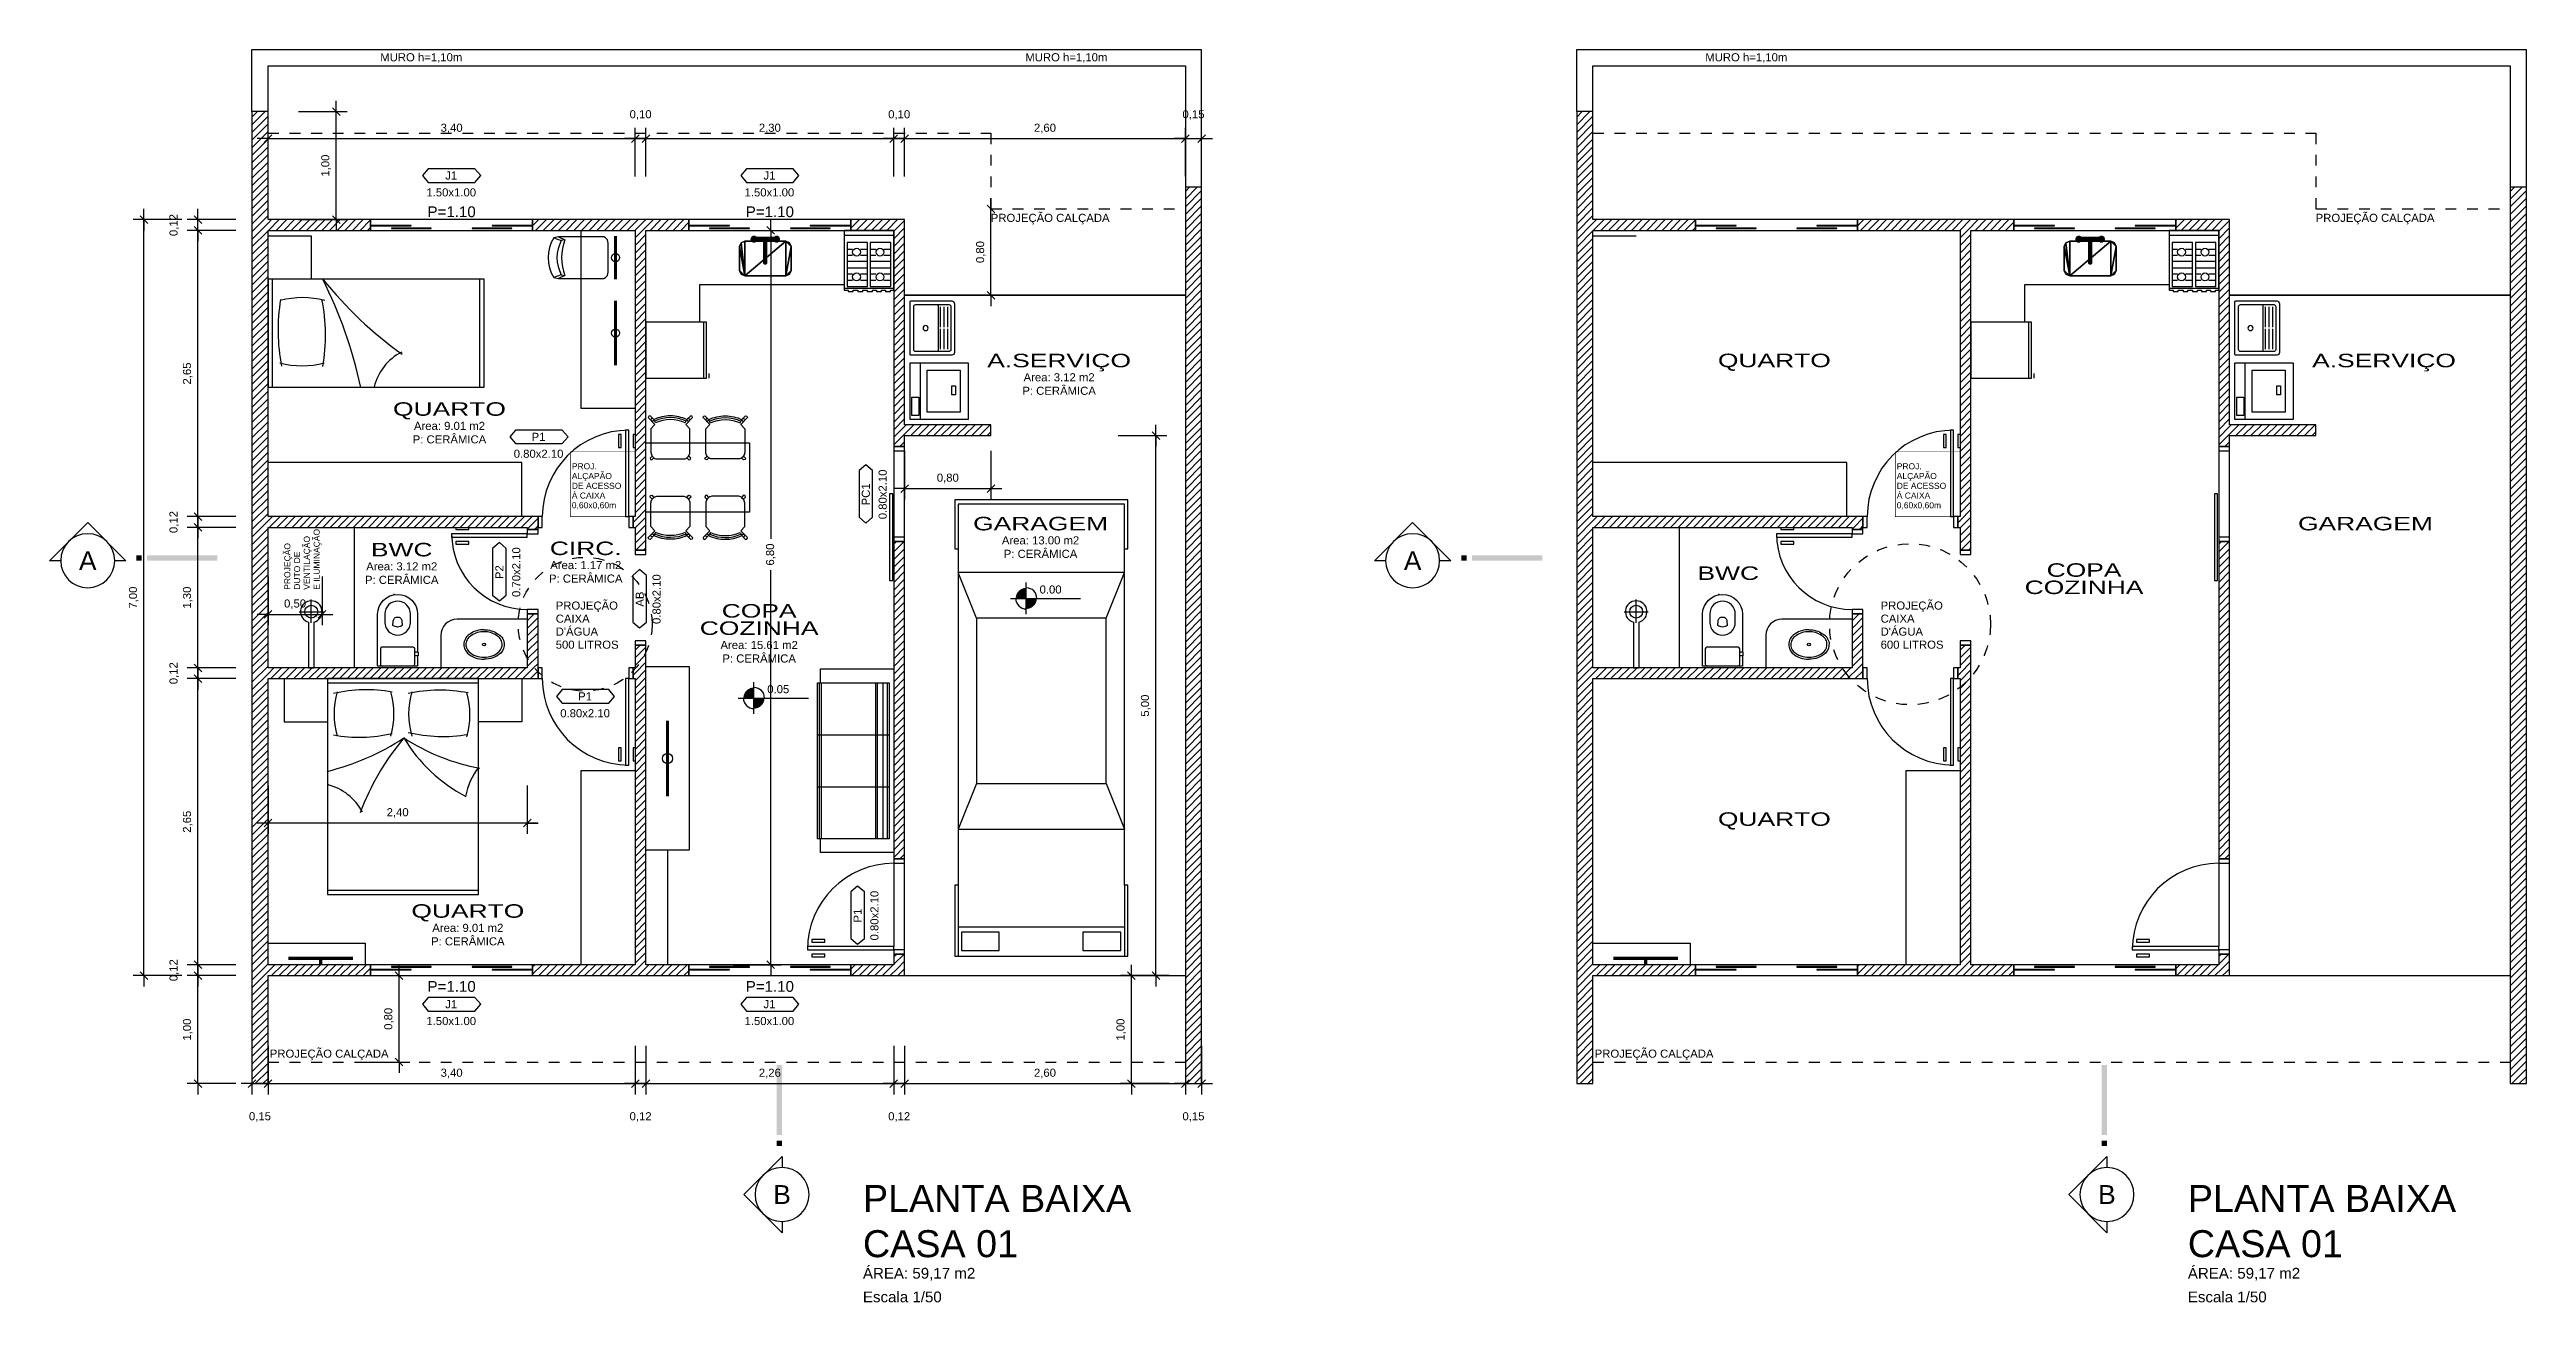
# Model space of a CAD drawing. Header units: metres. Extents: x 49 to 320, y -91 to 27.
# Drawn here: x 49.37 to 72.31, y 3.16 to 14.76 of the extents above; entities that cross this region are included whole.
import ezdxf
from ezdxf.enums import TextEntityAlignment as Align

# ---------------------------------------------------------------- set-up
doc = ezdxf.new("R2010")
doc.units = ezdxf.units.M
doc.header["$LTSCALE"] = 0.2
doc.linetypes.add('DASHED', pattern=[0.75, 0.5, -0.25])
for name, color, linetype in [('ARQ-___-___-CTA', 240, 'Continuous'), ('ARQ-___-___-LEG', 3, 'Continuous'), ('ARQ-___-___-TXT', 4, 'Continuous'), ('ARQ-___-___-VST', 9, 'Continuous'), ('ARQ-ALV', 6, 'Continuous'), ('ARQ-ALV-___-HTC', 13, 'Continuous'), ('ARQ-CXO', 2, 'Continuous'), ('ARQ-DVI', 1, 'Continuous'), ('ARQ-EQP', 24, 'Continuous'), ('ARQ-EQP-___-INT', 7, 'Continuous'), ('ARQ-MOB-___-INT', 7, 'Continuous'), ('ARQ-PIS', 2, 'Continuous')]:
    doc.layers.add(name, color=color, linetype=linetype)
doc.styles.add('REGUA100', font='arial.ttf')
doc.styles.add('REGUA140', font='arial.ttf')
doc.styles.add('REGUA200', font='arial.ttf')
doc.styles.add('REGUA60', font='arial.ttf')
doc.styles.add('REGUA80', font='arial.ttf')
doc.dimstyles.new('Active3D', dxfattribs={"dimtxt": 1.5, "dimasz": 0.01, "dimexe": 2, "dimexo": 3, "dimgap": 0.98, "dimtad": 1, "dimlfac": -1, "dimrnd": 0.005, "dimzin": 0, "dimtxsty": 'REGUA60', "dimblk": 'COTATR', "dimcen": 4, "dimdle": 4, "dimclrt": 2, "dimadec": 0, "dimazin": 0, "dimtfac": 1, "dimtmove": 2, "dimatfit": 2, "dimfxl": 1, "dimarcsym": 0})
pattern_1 = [(45, (93.66559, -1), (-0.03535534, 0.03535534), [])]
pattern_2 = [(45, (105.93574, -1), (-0.03535534, 0.03535534), [])]

msp = doc.modelspace()

# ---------------------------------------------------------------- texts
at = {"layer": 'ARQ-___-___-CTA', "color": 2, "char_height": 0.075, "attachment_point": 5, "rotation": 90, "style": 'REGUA60'}
for s, insert in [('0,12', (50.523, 13.136)), ('0,80', (57.993, 12.886)), ('0,12', (50.523, 10.386)), ('0,12', (50.523, 8.986)), ('0,12', (50.523, 6.236))]:
    msp.add_mtext(s, dxfattribs=dict(at, insert=insert))
at = {"layer": 'ARQ-___-___-CTA', "color": 2, "char_height": 0.075, "attachment_point": 5, "style": 'REGUA60'}
for s, insert in [('2,26', (56.039, 5.28)), ('0,12', (54.842, 4.877)), ('0,12', (57.237, 4.877))]:
    msp.add_mtext(s, dxfattribs=dict(at, insert=insert))
at = {"layer": 'ARQ-___-___-LEG', "style": 'REGUA60'}
for s, p in [('MURO h=1,10m', (52.431, 14.652)), ('MURO h=1,10m', (58.405, 14.652)), ('MURO h=1,10m', (64.702, 14.652)), ('PROJEÇÃO CALÇADA', (58.085, 13.165)), ('PROJEÇÃO CALÇADA', (70.355, 13.165)), ('PROJEÇÃO CALÇADA', (51.408, 5.426)), ('PROJEÇÃO CALÇADA', (63.678, 5.426))]:
    msp.add_text(s, height=0.075, dxfattribs=at).set_placement(p)
at = {"layer": 'ARQ-___-___-LEG', "style": 'REGUA80'}
for p in [(53.092, 13.259), (56.039, 13.259), (53.092, 6.086), (56.039, 6.086)]:
    msp.add_text('P=1.10', height=0.1, dxfattribs=at).set_placement(p, align=Align.MIDDLE)
at = {"layer": 'ARQ-___-___-LEG', "style": 'REGUA60'}
for s, height, p in [('PROJEÇÃO', 0.0563, (51.599, 9.759)), ('DUTO DE', 0.0563, (51.689, 9.759)), ('VENTILAÇÃO', 0.0563, (51.779, 9.759)), ('E ILUMINAÇÃO', 0.05625, (51.87, 9.759))]:
    msp.add_text(s, height=height, rotation=90, dxfattribs=at).set_placement(p)
at = {"layer": 'ARQ-___-___-VST', "style": 'REGUA60'}
for s, height, p in [('ALÇAPÃO', 0.0563, (54.205, 10.784)), ('PROJ.', 0.0563, (54.205, 10.874)), ('ALÇAPÃO', 0.0563, (66.475, 10.784)), ('PROJ.', 0.0563, (66.475, 10.874)), ('À CAIXA', 0.0563, (54.205, 10.603)), ('0,60x0,60m', 0.0563, (54.205, 10.513)), ('DE ACESSO', 0.0563, (54.205, 10.693)), ('À CAIXA', 0.0563, (66.475, 10.603)), ('0,60x0,60m', 0.0563, (66.475, 10.513)), ('DE ACESSO', 0.0563, (66.475, 10.693)), ('PROJEÇÃO', 0.075, (54.056, 9.575)), ('PROJEÇÃO', 0.075, (66.326, 9.575)), ('CAIXA', 0.075, (54.056, 9.454)), ("D'ÁGUA", 0.075, (54.056, 9.334)), ('CAIXA', 0.075, (66.326, 9.454)), ("D'ÁGUA", 0.075, (66.326, 9.334)), ('500 LITROS', 0.075, (54.056, 9.213)), ('600 LITROS', 0.075, (66.326, 9.213))]:
    msp.add_text(s, height=height, dxfattribs=at).set_placement(p)

# ---------------------------------------------------------------- blocks, each defined once
blk = doc.blocks.new('MBSOF232')
at = {"color": 0}
blk.add_lwpolyline([(100, 80), (-100, 80), (-100, 0), (-85, 0), (-85, -3), (85, -3), (85, 0), (100, 0)], close=True, dxfattribs=at)
at = {"layer": 'ARQ-MOB-___-INT'}
for p, q in [((85, 72.6), (-85, 72.6)), ((85, 67.9), (-85, 67.9)), ((85, 61.9), (-85, 61.9)), ((85, 59.9), (-85, 59.9)), ((-28.5, -3), (-28.5, 75)), ((28.3, -3), (28.3, 75)), ((85, 0.7), (-85, 0.7)), ((85, -1.3), (-85, -1.3))]:
    blk.add_line(p, q, dxfattribs=at)
blk.add_lwpolyline([(85, 0), (85, 75), (-85, 75), (-85, 0)], dxfattribs=at)
blk = doc.blocks.new('MCCUB1_3')
at = {"color": 254}
mesh = blk.add_polyface(dxfattribs=at)
corners = [(-24, -37, 70), (-22.5, -40.5, 70), (-19, -42, 70), (-24, -15, 70), (-22.5, -11.5, 70), (-19, -10, 70), (19, -10, 70), (19, -42, 70), (24, -15, 70), (24, -37, 70), (22.5, -40.5, 70), (22.5, -11.5, 70), (-24, -37, 85), (-22.5, -40.5, 85), (-19, -42, 85), (19, -42, 85), (22.5, -40.5, 85), (24, -37, 85), (24, -15, 85), (22.5, -11.5, 85), (19, -10, 85), (-19, -10, 85), (-22.5, -11.5, 85), (-24, -15, 85)]
mesh.append_faces([[corners[k] for k in face] for face in [(9, 7, 10), (6, 8, 11)]], dxfattribs={"vtx0": -1, "color": 254})
mesh.append_faces([[corners[k] for k in face] for face in [(0, 2, 3), (3, 2, 4), (4, 2, 5), (5, 2, 6), (8, 7, 9)]], dxfattribs={"vtx0": -1, "vtx1": -1, "color": 254})
mesh.append_faces([[corners[k] for k in face] for face in [(6, 7, 8)]], dxfattribs={"vtx0": -1, "vtx1": -1, "vtx2": -1, "color": 254})
mesh.append_faces([[corners[k] for k in face] for face in [(6, 2, 7)]], dxfattribs={"vtx0": -1, "vtx2": -1, "color": 254})
mesh.append_faces([[corners[k] for k in face] for face in [(12, 13, 0), (13, 14, 1), (14, 15, 2), (15, 16, 7), (16, 17, 10), (17, 18, 9), (18, 19, 8), (19, 20, 11), (20, 21, 6), (21, 22, 5), (22, 23, 4), (23, 12, 3)]], dxfattribs={"vtx1": -1, "color": 254})
mesh.append_faces([[corners[k] for k in face] for face in [(0, 1, 2), (13, 1, 0), (14, 2, 1), (15, 7, 2), (16, 10, 7), (17, 9, 10), (18, 8, 9), (19, 11, 8), (20, 6, 11), (21, 5, 6), (22, 4, 5), (23, 3, 4), (12, 0, 3)]], dxfattribs={"vtx2": -1, "color": 254})
mesh = blk.add_polyface(dxfattribs=at)
corners = [(-1.4, -30.5, 100.3), (-1.4, -30.5, 95.5), (-0.1, -31.3, 95.5), (-0.1, -31.3, 100.6), (-1.4, -29, 99.7), (-1.4, -29, 95.5), (-0.1, -28.3, 99.4), (-0.1, -28.3, 95.5), (1.2, -29, 99.7), (1.2, -29, 95.5), (1.2, -30.5, 100.3), (1.2, -30.5, 95.5), (-1.4, -27.2, 103.6), (-0.1, -27.5, 104.3), (-1.4, -26.6, 102.1), (-0.1, -26.3, 101.3), (1.2, -26.6, 102.1), (1.2, -27.2, 103.6), (-1.4, -10.6, 103.6), (-0.1, -10.3, 104.3), (-1.4, -11.2, 102.1), (-0.1, -11.5, 101.3), (1.2, -11.2, 102.1), (1.2, -10.6, 103.6), (-1.4, -7.6, 100.5), (-0.1, -7, 101), (-1.4, -8.6, 99.5), (-0.1, -9.2, 98.9), (1.2, -8.6, 99.5), (1.2, -7.6, 100.5), (-12.1, -6.6, 100), (-12.1, -7.3, 101.3), (11.9, -7.3, 101.3), (11.9, -6.6, 100), (-12.1, -7.4, 98.7), (11.9, -7.4, 98.7), (-12.1, -8.9, 98.7), (11.9, -8.9, 98.7), (-12.1, -9.6, 100), (11.9, -9.6, 100), (-12.1, -8.8, 101.3), (11.9, -8.8, 101.3), (12.5, -6.6, 106.9), (11.2, -5.7, 106.9), (9.7, -5.7, 106.9), (8.4, -6.6, 106.9), (7.9, -8.1, 106.9), (8.4, -9.6, 106.9), (9.6, -10.5, 106.9), (12.4, -9.6, 106.9), (11.2, -10.5, 106.9), (12.9, -8.1, 106.9), (12.5, -6.6, 101.9), (11.2, -5.7, 101.9), (9.7, -5.7, 101.9), (8.4, -6.6, 101.9), (7.9, -8.1, 101.9), (8.4, -9.6, 101.9), (9.6, -10.5, 101.9), (11.2, -10.5, 101.9), (12.4, -9.6, 101.9), (12.9, -8.1, 101.9), (-8.1, -8.1, 101.9), (-8.5, -6.6, 101.9), (-8.5, -6.6, 106.9), (-8.1, -8.1, 106.9), (-8.6, -9.6, 101.9), (-8.6, -9.6, 106.9), (-9.8, -10.5, 101.9), (-9.8, -10.5, 106.9), (-11.4, -10.5, 101.9), (-11.4, -10.5, 106.9), (-12.6, -9.6, 101.9), (-12.6, -9.6, 106.9), (-13.1, -8.1, 101.9), (-13.1, -8.1, 106.9), (-12.6, -6.6, 101.9), (-12.6, -6.6, 106.9), (-11.3, -5.7, 101.9), (-11.3, -5.7, 106.9), (-9.8, -5.7, 101.9), (-9.8, -5.7, 106.9)]
mesh.append_faces([[corners[k] for k in face] for face in [(30, 31, 32, 33), (34, 30, 33, 35), (36, 34, 35, 37), (38, 36, 37, 39), (40, 38, 39, 41), (31, 40, 41, 32), (52, 53, 43, 42), (53, 54, 44, 43), (54, 55, 45, 44), (55, 56, 46, 45), (56, 57, 47, 46), (57, 58, 48, 47), (58, 59, 50, 48), (59, 60, 49, 50), (60, 61, 51, 49), (61, 52, 42, 51), (62, 63, 64, 65), (66, 62, 65, 67), (68, 66, 67, 69), (70, 68, 69, 71), (72, 70, 71, 73), (74, 72, 73, 75), (76, 74, 75, 77), (78, 76, 77, 79), (80, 78, 79, 81), (63, 80, 81, 64)]], dxfattribs={"color": 254})
mesh.append_faces([[corners[k] for k in face] for face in [(32, 37, 35, 33), (49, 48, 50), (42, 49, 51), (64, 67, 65), (67, 71, 69)]], dxfattribs={"vtx0": -1, "color": 254})
mesh.append_faces([[corners[k] for k in face] for face in [(32, 39, 37), (42, 44, 45), (42, 45, 46), (42, 46, 47), (42, 47, 48), (64, 73, 71), (64, 75, 73), (64, 77, 75), (64, 79, 77)]], dxfattribs={"vtx0": -1, "vtx2": -1, "color": 254})
mesh.append_faces([[corners[k] for k in face] for face in [(24, 18, 19, 25), (26, 20, 18, 24), (27, 21, 20, 26), (28, 22, 21, 27), (29, 23, 22, 28), (25, 19, 23, 29)]], dxfattribs={"vtx1": -1, "color": 254})
mesh.append_faces([[corners[k] for k in face] for face in [(36, 38, 31)]], dxfattribs={"vtx1": -1, "vtx2": -1, "color": 254})
mesh.append_faces([[corners[k] for k in face] for face in [(12, 0, 3, 13), (14, 4, 0, 12), (15, 6, 4, 14), (16, 8, 6, 15), (17, 10, 8, 16), (13, 3, 10, 17), (18, 12, 13, 19), (20, 14, 12, 18), (21, 15, 14, 20), (22, 16, 15, 21), (23, 17, 16, 22), (19, 13, 17, 23)]], dxfattribs={"vtx1": -1, "vtx3": -1, "color": 254})
mesh.append_faces([[corners[k] for k in face] for face in [(32, 41, 39), (30, 34, 36, 31), (38, 40, 31), (42, 43, 44), (64, 81, 79)]], dxfattribs={"vtx2": -1, "color": 254})
mesh.append_faces([[corners[k] for k in face] for face in [(0, 1, 2, 3), (4, 5, 1, 0), (6, 7, 5, 4), (8, 9, 7, 6), (10, 11, 9, 8), (3, 2, 11, 10)]], dxfattribs={"vtx3": -1, "color": 254})
blk = doc.blocks.new('EQF4B__2')
at = {"color": 0}
blk.add_lwpolyline([(25.5, -5), (-25.5, -5), (-25.5, -66.5), (-21.4, -66.5), (-21.4, -67.9), (-16.2, -67.9), (-16.2, -66.5), (-11.3, -66.5), (-11.3, -67.9), (-6.2, -67.9), (-6.2, -66.5), (-1.7, -66.5), (-1.7, -67.9), (3.5, -67.9), (3.5, -66.5), (7.8, -66.5), (7.8, -67.9), (13, -67.9), (13, -66.5), (17, -66.5), (17, -67.9), (22.2, -67.9), (22.2, -66.5), (25.5, -66.5)], close=True, dxfattribs=at)
at = {"layer": 'ARQ-EQP-___-INT'}
for p, q in [((-25.3, -9.7), (25.3, -9.7)), ((-22.6, -24.1), (-16.8, -24.1)), ((-8.7, -24.1), (-1.4, -24.1)), ((1.4, -24.1), (7.2, -24.1)), ((15.3, -24.1), (22.6, -24.1)), ((-22.6, -30.6), (-16.8, -30.6)), ((-22.6, -36.7), (-1.4, -36.7)), ((-22.6, -43.3), (-1.4, -43.3)), ((-22.6, -49.6), (-16.8, -49.6)), ((-8.7, -30.6), (-1.4, -30.6)), ((-8.7, -49.6), (-1.4, -49.6)), ((1.4, -30.6), (7.2, -30.6)), ((1.4, -36.7), (22.6, -36.7)), ((1.4, -43.3), (22.6, -43.3)), ((1.4, -49.6), (7.2, -49.6)), ((15.3, -30.6), (22.6, -30.6)), ((15.3, -49.6), (22.6, -49.6)), ((-25.3, -64.4), (25.3, -64.4)), ((-22.6, -56.1), (-16.8, -56.1)), ((-8.7, -56.1), (-1.4, -56.1)), ((1.4, -56.1), (7.2, -56.1)), ((15.3, -56.1), (22.6, -56.1))]:
    blk.add_line(p, q, dxfattribs=at)
for points in [[(-22.6, -62.6), (-1.4, -62.6), (-1.4, -17.4), (-22.6, -17.4)], [(1.4, -62.6), (22.6, -62.6), (22.6, -17.4), (1.4, -17.4)]]:
    blk.add_lwpolyline(points, close=True, dxfattribs=at)
for centre in [(-12.8, -27.3), (11.3, -27.3), (-12.8, -52.8), (11.3, -52.8)]:
    blk.add_circle(centre, 4.04, dxfattribs=at)
blk = doc.blocks.new('EQREFR22')
at = {"color": 0}
blk.add_lwpolyline([(30.5, -10), (-30.5, -10), (-30.5, -76), (30.5, -76)], close=True, dxfattribs=at)
at = {"layer": 'ARQ-EQP-___-INT'}
for p, q in [((-30.5, -73), (30.5, -73)), ((-30.5, -79), (-25.5, -79))]:
    blk.add_line(p, q, dxfattribs=at)
blk = doc.blocks.new('MBCAD4_2')
at = {"color": 0}
blk.add_lwpolyline([(0, 49.7, 0.106639), (-19.2, 45.5), (-23.5, 49.9), (-25.1, 49.4), (-25.6, 47.8), (-18, 39.9), (-22.5, 34.9), (-22.5, 7.9, 0.159591), (-21, 3.3), (-23.5, 0.8), (-23, -0.8), (-21.3, -1.3), (-19, 1.2, 0.162734), (-14.5, -0.1), (0, -0.1), (14.5, -0.1, 0.162734), (19, 1.2), (21.3, -1.3), (23, -0.8), (23.5, 0.8), (21, 3.3, 0.159591), (22.5, 7.9), (22.5, 34.9), (18, 39.9), (25.6, 47.8), (25.1, 49.4), (23.5, 49.9), (19.2, 45.5, 0.106639), (0, 49.7)], format="xyb", dxfattribs=at)
at = {"layer": 'ARQ-MOB-___-INT'}
for p, q in [((-17.2, 41.8), (-19.2, 45.5)), ((17.2, 41.8), (19.2, 45.5)), ((-19, 1.2), (-21, 3.3)), ((19, 1.2), (21, 3.3))]:
    blk.add_line(p, q, dxfattribs=at)
for points in [[(-20.5, 46.8), (-22.2, 46.4), (-22.6, 44.7)], [(-19.2, 45.3), (-20, 43.7), (-21.7, 43.6)], [(19.2, 45.3), (20, 43.7), (21.7, 43.6)], [(20.5, 46.8), (22.2, 46.4), (22.6, 44.7)]]:
    blk.add_lwpolyline(points, dxfattribs=at)
for radius in [43.9, 41.7]:
    blk.add_arc((0, 3.8), radius, 65.5712, 114.3973, dxfattribs=at)
blk = doc.blocks.new('ACVEIC22')
at = {"color": 0}
blk.add_lwpolyline([(77, 180.7), (80, 180.7), (80, 226.2), (-80, 226.2), (-80, 180.7), (-77, 180.7), (-77, -130.7), (-80, -130.7), (-80, -196.3), (80, -196.3), (80, -130.7), (77, -130.7)], close=True, dxfattribs=at)
at = {"layer": 'ARQ-EQP-___-INT'}
for p, q in [((77, 222.3), (-77, 222.3)), ((-77, 222.3), (-77, 180.7)), ((77, 180.7), (77, 222.3)), ((77, 158.9), (-77, 158.9)), ((-60, 116.6), (-77, 158.9)), ((60, 116.6), (77, 158.9)), ((-60, -36.5), (-77, -78.8)), ((60, -36.5), (77, -78.8)), ((-77, -78.8), (77, -78.8)), ((-77, -130.7), (-77, -196.3)), ((77, -130.7), (77, -196.3)), ((-77, -169.3), (77, -169.3))]:
    blk.add_line(p, q, dxfattribs=at)
for points in [[(60, 116.6), (-60, 116.6), (-60, -36.5), (60, -36.5)], [(-39, -191.1), (-39, -174.3), (-74, -174.3), (-74, -191.1)], [(73.6, -191.1), (73.6, -174.3), (38.6, -174.3), (38.6, -191.1)]]:
    blk.add_lwpolyline(points, close=True, dxfattribs=at)
blk = doc.blocks.new('EQLAV1_2')
at = {"color": 0}
blk.add_lwpolyline([(30.8, -10), (-30.8, -10), (-30.8, -73.5), (30.8, -73.5)], close=True, dxfattribs=at)
at = {"layer": 'ARQ-EQP-___-INT'}
blk.add_line((30.8, -21.3), (-30.8, -21.3), dxfattribs=at)
for points in [[(6.4, -19.6), (26.4, -19.6), (26.4, -12.1), (6.4, -12.1)], [(22.9, -64.6), (22.9, -28.8), (-23, -28.8), (-23, -64.6)], [(4, -59.7), (4, -55.7), (-6, -55.7), (-6, -59.7)]]:
    blk.add_lwpolyline(points, close=True, dxfattribs=at)
blk = doc.blocks.new('SAT13S_2')
at = {"layer": 'ARQ-EQP', "color": 0, "linetype": 'ByBlock'}
blk.add_lwpolyline([(-26.5, -48.5), (26.5, -48.5, 0.414214), (29.5, -45.5), (29.5, -1, 0.414214), (28.5, 0), (-28.5, 0, 0.414214), (-29.5, -1), (-29.5, -45.5, 0.414214)], format="xyb", close=True, dxfattribs=at)
at = {"layer": 'ARQ-EQP-___-INT'}
for points in [[(25.5, -27.7), (25.5, -6, 0.414214), (23.5, -4), (-23.5, -4, 0.414214), (-25.5, -6), (-25.5, -27.7)], [(-25.5, -27.8), (-25.5, -29.7, 0.414214), (-24.5, -30.6), (-23.2, -30.6), (23.1, -30.6), (24.5, -30.6, 0.414214), (25.5, -29.7), (25.5, -27.8)], [(-25.5, -30.5), (-25.5, -42.5, 0.414214), (-23.5, -44.5)], [(-23.5, -44.5), (23.5, -44.5, 0.414214), (25.5, -42.5), (25.5, -30.5, 0.414214)], [(-23.2, -33), (-0.9, -33, 0.414214)], [(-23.2, -37), (-0.9, -37, 0.414214)], [(-23.2, -41), (-0.9, -41, 0.414214)], [(0.8, -33), (23.1, -33, 0.414214)], [(0.8, -37), (23.1, -37, 0.414214)], [(0.8, -41), (23.1, -41, 0.414214)]]:
    blk.add_lwpolyline(points, format="xyb", dxfattribs=at)
blk.add_circle((0, -17), 2.8, dxfattribs=at)
blk = doc.blocks.new('SAC616S2')
at = {"layer": 'ARQ-EQP', "color": 0, "linetype": 'ByBlock'}
blk.add_lwpolyline([(18.2, -1.5, -0.329256), (18.5, -1.9), (18.5, -49.6, -0.412623), (0, -68, -0.412623), (-18.5, -49.6), (-18.5, -14.5), (-18.9, -14.5), (-18.9, -11), (-18.5, -11), (-18.5, -1.9, -0.329256), (-18.2, -1.5), (-17.3, -1.5), (0, -1.5), (17.3, -1.5)], format="xyb", close=True, dxfattribs=at)
at = {"layer": 'ARQ-EQP-___-INT'}
for p, q in [((-18.5, -11), (-16, -11)), ((-18.5, -14.5), (-16, -14.5))]:
    blk.add_line(p, q, dxfattribs=at)
blk.add_lwpolyline([(-14, -1.5, 0.324141), (-16, -3.5), (-16, -17.5, 0.333333), (-14.5, -19), (0, -19), (14.5, -19, 0.333333), (16, -17.5), (16, -3.5, 0.324141), (14, -1.5, 0.324141)], format="xyb", dxfattribs=at)
for points in [[(0, -61.7, 0.418677), (11.8, -50), (11.8, -42.1, 0.411784), (0, -30.2, 0.411784), (-11.8, -42.1), (-11.8, -50, 0.418677)], [(0, -47, -0.428571), (-4, -43.3), (-4.3, -39.3, -0.16754), (0, -37.8, -0.16754), (4.3, -39.3), (4, -43.3, -0.428571)]]:
    blk.add_lwpolyline(points, format="xyb", close=True, dxfattribs=at)
blk.add_point((3.3, -68), dxfattribs=at)
blk = doc.blocks.new('SACHS__2')
at = {"layer": 'ARQ-EQP', "color": 0, "linetype": 'ByBlock'}
for p, q in [((42.3, 2.4), (0, 2.4)), ((0, 2.4), (0, -2.4)), ((42.3, -2.4), (0, -2.4))]:
    blk.add_line(p, q, dxfattribs=at)
blk.add_arc((52, 0), 10, 193.8865, 166.1135, dxfattribs=at)
at = {"layer": 'ARQ-EQP-___-INT'}
for p, q in [((41.6, 0), (63.2, 0)), ((52, 11.2), (52, -11.2))]:
    blk.add_line(p, q, dxfattribs=at)
blk.add_circle((52, 0), 6, dxfattribs=at)
blk = doc.blocks.new('SAL37S_2')
at = {"layer": 'ARQ-EQP-___-INT'}
for points in [[(0, -10, 0.145827), (-16.8, -14.9, 0.090827), (-22, -19.4, 0.12568), (-24.8, -26.7, 0.221372), (-20.6, -38.8, 0.186059), (0, -46.5, 0.186059)], [(0, -10, -0.145827), (16.8, -14.9, -0.090827), (22, -19.4, -0.12568), (24.8, -26.7, -0.221372), (20.6, -38.8, -0.186059), (0, -46.5, -0.186059)]]:
    blk.add_lwpolyline(points, format="xyb", dxfattribs=at)
blk.add_lwpolyline([(0, -12.5, 0.14623), (-15.5, -17, 0.09047), (-20, -20.9, 0.123903), (-22.4, -27, 0.21906), (-18.9, -37, 0.185248), (0, -44.1, 0.185248), (18.8, -37, 0.21906), (22.3, -27, 0.123903), (20, -20.9, 0.09047), (15.5, -17, 0.14623)], format="xyb", close=True, dxfattribs=at)
blk.add_circle((0, -28.3), 1.8, dxfattribs=at)
blk = doc.blocks.new('MDCCAS22')
at = {"color": 0}
blk.add_lwpolyline([(140, 0), (0, 0), (0, -200), (140, -200)], close=True, dxfattribs=at)
at = {"layer": 'ARQ-MOB-___-INT'}
for p, q in [((0, -4), (140, -4)), ((0, -196), (140, -196))]:
    blk.add_line(p, q, dxfattribs=at)
for centre, radius, start, end in [((36.1, -140.6), 130.3, 79.4574, 103.5108), ((82.9, -32.7), 76.8, 164.4859, 195.5141), ((-15.2, -32.7), 76.8, 344.4859, 15.5141), ((103.9, -146.6), 135.9, 78.8076, 102.3609), ((152, -32.7), 76.8, 164.4859, 195.5141), ((55.1, -33.5), 76.8, 344.4859, 15.5141), ((-55.5, 137.5), 230.1, 283.8685, 303.2771), ((29.7, 76), 130.3, 259.2981, 283.3522), ((243.1, -201.8), 226.4, 139.561, 159.9361), ((178.6, 112.9), 199.5, 237.2741, 259.1518), ((195, 19.5), 144.8, 210.9361, 242.5714), ((106.9, 82.4), 136, 256.2959, 279.8409), ((188.2, -119.8), 61.2, 142.0564, 169.8271), ((-12, -146.7), 50, 27.333, 76.0256)]:
    blk.add_arc(centre, radius, start, end, dxfattribs=at)
blk = doc.blocks.new('MDCSOL_2')
at = {"color": 0}
blk.add_lwpolyline([(100, 0), (0, 0), (0, -200), (100, -200)], close=True, dxfattribs=at)
at = {"layer": 'ARQ-MOB-___-INT'}
for p, q in [((0, -4), (100, -4)), ((0, -196), (100, -196))]:
    blk.add_line(p, q, dxfattribs=at)
for centre, radius, start, end in [((52.9, -178), 168.8, 80.3508, 101.4751), ((96.5, -31.4), 76.8, 164.4859, 195.5141), ((6, -31.9), 76.8, 344.4859, 15.5141), ((-91.7, 334.7), 430.4, 282.26, 296.444), ((47.8, 115.6), 168.8, 260.2113, 281.3355), ((323.6, -332.3), 359.5, 128.467, 144.6276), ((-12, -146.7), 50, 27.333, 76.0256)]:
    blk.add_arc(centre, radius, start, end, dxfattribs=at)
blk = doc.blocks.new('MEAM___2')
at = {"color": 0}
blk.add_lwpolyline([(24, 28), (23, 33.4, 0.289108), (-23, 33.4), (-24, 28), (-24, -24.4), (-23.1, -26.5), (-20.5, -28.8), (-16.9, -29.5), (16.9, -29.5), (20.5, -28.8), (23.1, -26.5), (24, -24.4)], format="xyb", close=True, dxfattribs=at)
at = {"layer": 'ARQ-MOB-___-INT'}
for p, q in [((-19.7, 24.7), (-20.7, 20.4)), ((20.7, 20.4), (19.7, 24.7))]:
    blk.add_line(p, q, dxfattribs=at)
for points in [[(23, 33.4), (19.7, 24.7, 0.252581), (-19.7, 24.7), (-23, 33.4)], [(24, 28), (20.7, 20.4, 0.187405), (-20.7, 20.4), (-24, 28)]]:
    blk.add_lwpolyline(points, format="xyb", dxfattribs=at)
blk = doc.blocks.new('MECAD4_2')
at = {"color": 0}
blk.add_blockref('MEAM___2', (0, 0), dxfattribs=at)
blk = doc.blocks.new('IndEsq1')
blk.add_lwpolyline([(-4.32, 0.44), (4.32, 0.44), (5.38, 1.7), (4.32, 2.96), (-4.32, 2.96), (-5.38, 1.7)], close=True)
at = {"color": 0, "style": 'REGUA60', "width": 1.4}
for tag, p in [('CODESQUAD', (-0.08, 0.95)), ('DIMESQUAD', (-0.08, -2.17))]:
    blk.add_attdef(tag, text='', height=1.5, dxfattribs=at).set_placement(p, align=Align.CENTER)
at = {"color": 0, "style": 'REGUA60', "width": 1.4, "flags": 9}
blk.add_attdef('PEITORIL', text='', height=1.5, dxfattribs=at).set_placement((0.22, -4.49), align=Align.CENTER)
at = {"style": 'REGUA60', "width": 1.4, "flags": 9}
blk.add_attdef('LOCAL', text='', height=1.5, dxfattribs=at).set_placement((-0.08, -6.56), align=Align.CENTER)
blk = doc.blocks.new('IndUni1')
at = {"color": 4, "style": 'REGUA100', "width": 1.4, "flags": 8}
blk.add_attdef('NOME1', text='', height=2.5, dxfattribs=at).set_placement((0.24, 2.99), align=Align.CENTER)
at = {"color": 4, "style": 'REGUA100', "width": 1.4}
blk.add_attdef('NOME2', text='', height=2.5, dxfattribs=at).set_placement((0.24, -0.22), align=Align.CENTER)
at = {"color": 0, "style": 'REGUA60', "width": 1.4}
for tag, p in [('PERIM', (0.24, -5.32)), ('AREA', (0.24, -2.82)), ('PAREDE', (0.24, -10.32)), ('PISO', (0.24, -7.82)), ('TETO', (0.24, -12.82))]:
    blk.add_attdef(tag, text='', height=1.5, dxfattribs=at).set_placement(p, align=Align.CENTER)
blk = doc.blocks.new('Corte2')
at = {"color": 4}
blk.add_lwpolyline([(-5, 0), (-7.07, 0), (0, 7.07), (7.07, 0), (5, 0, 1)], format="xyb", close=True, dxfattribs=at)
blk.add_arc((0, 0), 5, 180, 0)
at = {"color": 4, "linetype": 'ByBlock'}
for points in [[(9, 0), (9, 1), (10, 0), (10, 1)], [(11, 0), (11, 1), (24, 0), (24, 1)]]:
    blk.add_solid(points, dxfattribs=at)
at = {"color": 0, "linetype": 'ByBlock', "style": 'REGUA140', "width": 1.4}
blk.add_attdef('CODCORTE', text='', height=3.5, dxfattribs=at).set_placement((0, 0), align=Align.MIDDLE)
blk = doc.blocks.new('Titul1')
at = {"color": 6, "style": 'REGUA200', "width": 1.4}
blk.add_attdef('TITULO', (0, 0), '', height=5, dxfattribs=at)
at = {"color": 0, "style": 'REGUA80', "width": 1.4}
blk.add_attdef('ESCALA', (0, -3.98), '', height=2, dxfattribs=at)
blk = doc.blocks.new('COTATR')
at = {"color": 6}
blk.add_line((-71, -71), (71, 71), dxfattribs=at)
at = {"color": 0, "linetype": 'ByBlock'}
blk.add_line((0, 0), (200, 0), dxfattribs=at)
blk = doc.blocks.new('*D765')
at = {"layer": 'ARQ-___-___-CTA', "color": 0, "lineweight": -2, "transparency": 16777216}
for p, q in [((51.392, 9.881), (51.392, 9.431)), ((51.892, 9.881), (51.892, 9.431)), ((51.392, 9.531), (51.891, 9.531))]:
    blk.add_line(p, q, dxfattribs=at)
at = {"layer": 'Defpoints', "color": 0, "transparency": 16777216}
for p in [(51.392, 10.031), (51.892, 10.031), (51.892, 9.531)]:
    blk.add_point(p, dxfattribs=at)
at = {"layer": 'ARQ-___-___-CTA', "color": 0, "lineweight": -2, "transparency": 16777216, "xscale": 0.0005, "yscale": 0.0005, "zscale": 0.0005, "rotation": 180}
blk.add_blockref('COTATR', (51.392, 9.531), dxfattribs=at)
at = {"layer": 'ARQ-___-___-CTA', "color": 0, "lineweight": -2, "transparency": 16777216, "xscale": 0.0005, "yscale": 0.0005, "zscale": 0.0005}
blk.add_blockref('COTATR', (51.892, 9.531), dxfattribs=at)
at = {"layer": 'ARQ-___-___-CTA', "color": 2, "transparency": 16777216, "insert": (51.642, 9.625), "char_height": 0.075, "attachment_point": 5, "style": 'REGUA60'}
blk.add_mtext('0,50', dxfattribs=at)
blk = doc.blocks.new('*D766')
at = {"layer": 'ARQ-___-___-CTA', "color": 0, "lineweight": -2, "transparency": 16777216}
for p, q in [((51.092, 8.936), (50.642, 8.936)), ((50.742, 6.287), (50.742, 8.935))]:
    blk.add_line(p, q, dxfattribs=at)
at = {"layer": 'Defpoints', "color": 0, "transparency": 16777216}
for p in [(50.742, 8.936), (51.242, 8.936), (51.242, 6.286)]:
    blk.add_point(p, dxfattribs=at)
at = {"layer": 'ARQ-___-___-CTA', "color": 0, "lineweight": -2, "transparency": 16777216, "xscale": 0.0005, "yscale": 0.0005, "zscale": 0.0005}
for p, rotation in [((50.742, 8.936), 90), ((50.742, 6.286), 270)]:
    blk.add_blockref('COTATR', p, dxfattribs=dict(at, rotation=rotation))
at = {"layer": 'ARQ-___-___-CTA', "color": 2, "transparency": 16777216, "insert": (50.648, 7.611), "char_height": 0.075, "attachment_point": 5, "rotation": 90, "style": 'REGUA60'}
blk.add_mtext('2,65', dxfattribs=at)
blk = doc.blocks.new('*D767')
at = {"layer": 'ARQ-___-___-CTA', "color": 0, "lineweight": -2, "transparency": 16777216}
for p, q in [((51.092, 10.336), (50.642, 10.336)), ((50.742, 9.036), (50.742, 10.335))]:
    blk.add_line(p, q, dxfattribs=at)
at = {"layer": 'Defpoints', "color": 0, "transparency": 16777216}
for p in [(50.742, 10.336), (51.242, 10.336), (51.242, 9.036)]:
    blk.add_point(p, dxfattribs=at)
at = {"layer": 'ARQ-___-___-CTA', "color": 0, "lineweight": -2, "transparency": 16777216, "xscale": 0.0005, "yscale": 0.0005, "zscale": 0.0005}
for p, rotation in [((50.742, 10.336), 90), ((50.742, 9.036), 270)]:
    blk.add_blockref('COTATR', p, dxfattribs=dict(at, rotation=rotation))
at = {"layer": 'ARQ-___-___-CTA', "color": 2, "transparency": 16777216, "insert": (50.648, 9.686), "char_height": 0.075, "attachment_point": 5, "rotation": 90, "style": 'REGUA60'}
blk.add_mtext('1,30', dxfattribs=at)
blk = doc.blocks.new('*D768')
at = {"layer": 'ARQ-___-___-CTA', "color": 0, "lineweight": -2, "transparency": 16777216}
for p, q in [((51.092, 13.086), (50.642, 13.086)), ((50.742, 10.436), (50.742, 13.086))]:
    blk.add_line(p, q, dxfattribs=at)
at = {"layer": 'Defpoints', "color": 0, "transparency": 16777216}
for p in [(50.742, 13.086), (51.242, 13.086), (51.242, 10.436)]:
    blk.add_point(p, dxfattribs=at)
at = {"layer": 'ARQ-___-___-CTA', "color": 0, "lineweight": -2, "transparency": 16777216, "xscale": 0.0005, "yscale": 0.0005, "zscale": 0.0005}
for p, rotation in [((50.742, 13.086), 90), ((50.742, 10.436), 270)]:
    blk.add_blockref('COTATR', p, dxfattribs=dict(at, rotation=rotation))
at = {"layer": 'ARQ-___-___-CTA', "color": 2, "transparency": 16777216, "insert": (50.648, 11.761), "char_height": 0.075, "attachment_point": 5, "rotation": 90, "style": 'REGUA60'}
blk.add_mtext('2,65', dxfattribs=at)
blk = doc.blocks.new('*D769')
at = {"layer": 'ARQ-___-___-CTA', "color": 0, "lineweight": -2, "transparency": 16777216}
for p, q in [((50.592, 13.186), (50.142, 13.186)), ((50.242, 6.186), (50.242, 13.185)), ((50.592, 6.186), (50.142, 6.186))]:
    blk.add_line(p, q, dxfattribs=at)
at = {"layer": 'Defpoints', "color": 0, "transparency": 16777216}
for p in [(50.242, 13.186), (50.742, 13.186), (50.742, 6.186)]:
    blk.add_point(p, dxfattribs=at)
at = {"layer": 'ARQ-___-___-CTA', "color": 0, "lineweight": -2, "transparency": 16777216, "xscale": 0.0005, "yscale": 0.0005, "zscale": 0.0005}
for p, rotation in [((50.242, 13.186), 90), ((50.242, 6.186), 270)]:
    blk.add_blockref('COTATR', p, dxfattribs=dict(at, rotation=rotation))
at = {"layer": 'ARQ-___-___-CTA', "color": 2, "transparency": 16777216, "insert": (50.148, 9.686), "char_height": 0.075, "attachment_point": 5, "rotation": 90, "style": 'REGUA60'}
blk.add_mtext('7,00', dxfattribs=at)
blk = doc.blocks.new('*D770')
at = {"layer": 'ARQ-___-___-CTA', "color": 0, "lineweight": -2, "transparency": 16777216}
for p, q in [((51.392, 13.586), (51.392, 14.036)), ((54.792, 13.586), (54.792, 14.036)), ((51.392, 13.936), (54.791, 13.936))]:
    blk.add_line(p, q, dxfattribs=at)
at = {"layer": 'Defpoints', "color": 0, "transparency": 16777216}
for p in [(54.792, 13.936), (51.392, 13.436), (54.792, 13.436)]:
    blk.add_point(p, dxfattribs=at)
at = {"layer": 'ARQ-___-___-CTA', "color": 0, "lineweight": -2, "transparency": 16777216, "xscale": 0.0005, "yscale": 0.0005, "zscale": 0.0005, "rotation": 180}
blk.add_blockref('COTATR', (51.392, 13.936), dxfattribs=at)
at = {"layer": 'ARQ-___-___-CTA', "color": 0, "lineweight": -2, "transparency": 16777216, "xscale": 0.0005, "yscale": 0.0005, "zscale": 0.0005}
blk.add_blockref('COTATR', (54.792, 13.936), dxfattribs=at)
at = {"layer": 'ARQ-___-___-CTA', "color": 2, "transparency": 16777216, "insert": (53.092, 14.03), "char_height": 0.075, "attachment_point": 5, "style": 'REGUA60'}
blk.add_mtext('3,40', dxfattribs=at)
blk = doc.blocks.new('*D771')
at = {"layer": 'ARQ-___-___-CTA', "color": 0, "lineweight": -2, "transparency": 16777216}
for p, q in [((54.892, 13.586), (54.892, 14.036)), ((54.792, 13.936), (54.891, 13.936))]:
    blk.add_line(p, q, dxfattribs=at)
at = {"layer": 'Defpoints', "color": 0, "transparency": 16777216}
for p in [(54.892, 13.936), (54.792, 13.436), (54.892, 13.436)]:
    blk.add_point(p, dxfattribs=at)
at = {"layer": 'ARQ-___-___-CTA', "color": 0, "lineweight": -2, "transparency": 16777216, "xscale": 0.0005, "yscale": 0.0005, "zscale": 0.0005, "rotation": 180}
blk.add_blockref('COTATR', (54.792, 13.936), dxfattribs=at)
at = {"layer": 'ARQ-___-___-CTA', "color": 0, "lineweight": -2, "transparency": 16777216, "xscale": 0.0005, "yscale": 0.0005, "zscale": 0.0005}
blk.add_blockref('COTATR', (54.892, 13.936), dxfattribs=at)
at = {"layer": 'ARQ-___-___-CTA', "color": 2, "transparency": 16777216, "insert": (54.842, 14.155), "char_height": 0.075, "attachment_point": 5, "style": 'REGUA60'}
blk.add_mtext('0,10', dxfattribs=at)
blk = doc.blocks.new('*D772')
at = {"layer": 'ARQ-___-___-CTA', "color": 0, "lineweight": -2, "transparency": 16777216}
for p, q in [((57.187, 13.586), (57.187, 14.036)), ((54.892, 13.936), (57.186, 13.936))]:
    blk.add_line(p, q, dxfattribs=at)
at = {"layer": 'Defpoints', "color": 0, "transparency": 16777216}
for p in [(57.187, 13.936), (54.892, 13.436), (57.187, 13.436)]:
    blk.add_point(p, dxfattribs=at)
at = {"layer": 'ARQ-___-___-CTA', "color": 0, "lineweight": -2, "transparency": 16777216, "xscale": 0.0005, "yscale": 0.0005, "zscale": 0.0005, "rotation": 180}
blk.add_blockref('COTATR', (54.892, 13.936), dxfattribs=at)
at = {"layer": 'ARQ-___-___-CTA', "color": 0, "lineweight": -2, "transparency": 16777216, "xscale": 0.0005, "yscale": 0.0005, "zscale": 0.0005}
blk.add_blockref('COTATR', (57.187, 13.936), dxfattribs=at)
at = {"layer": 'ARQ-___-___-CTA', "color": 2, "transparency": 16777216, "insert": (56.039, 14.03), "char_height": 0.075, "attachment_point": 5, "style": 'REGUA60'}
blk.add_mtext('2,30', dxfattribs=at)
blk = doc.blocks.new('*D773')
at = {"layer": 'ARQ-___-___-CTA', "color": 0, "lineweight": -2, "transparency": 16777216}
for p, q in [((57.287, 13.586), (57.287, 14.036)), ((57.187, 13.936), (57.286, 13.936))]:
    blk.add_line(p, q, dxfattribs=at)
at = {"layer": 'Defpoints', "color": 0, "transparency": 16777216}
for p in [(57.287, 13.936), (57.187, 13.436), (57.287, 13.436)]:
    blk.add_point(p, dxfattribs=at)
at = {"layer": 'ARQ-___-___-CTA', "color": 0, "lineweight": -2, "transparency": 16777216, "xscale": 0.0005, "yscale": 0.0005, "zscale": 0.0005, "rotation": 180}
blk.add_blockref('COTATR', (57.187, 13.936), dxfattribs=at)
at = {"layer": 'ARQ-___-___-CTA', "color": 0, "lineweight": -2, "transparency": 16777216, "xscale": 0.0005, "yscale": 0.0005, "zscale": 0.0005}
blk.add_blockref('COTATR', (57.287, 13.936), dxfattribs=at)
at = {"layer": 'ARQ-___-___-CTA', "color": 2, "transparency": 16777216, "insert": (57.237, 14.155), "char_height": 0.075, "attachment_point": 5, "style": 'REGUA60'}
blk.add_mtext('0,10', dxfattribs=at)
blk = doc.blocks.new('*D774')
at = {"layer": 'ARQ-___-___-CTA', "color": 0, "lineweight": -2, "transparency": 16777216}
for p, q in [((59.887, 13.586), (59.887, 14.036)), ((57.287, 13.936), (59.886, 13.936))]:
    blk.add_line(p, q, dxfattribs=at)
at = {"layer": 'Defpoints', "color": 0, "transparency": 16777216}
for p in [(59.887, 13.936), (57.287, 13.436), (59.887, 13.436)]:
    blk.add_point(p, dxfattribs=at)
at = {"layer": 'ARQ-___-___-CTA', "color": 0, "lineweight": -2, "transparency": 16777216, "xscale": 0.0005, "yscale": 0.0005, "zscale": 0.0005, "rotation": 180}
blk.add_blockref('COTATR', (57.287, 13.936), dxfattribs=at)
at = {"layer": 'ARQ-___-___-CTA', "color": 0, "lineweight": -2, "transparency": 16777216, "xscale": 0.0005, "yscale": 0.0005, "zscale": 0.0005}
blk.add_blockref('COTATR', (59.887, 13.936), dxfattribs=at)
at = {"layer": 'ARQ-___-___-CTA', "color": 2, "transparency": 16777216, "insert": (58.587, 14.03), "char_height": 0.075, "attachment_point": 5, "style": 'REGUA60'}
blk.add_mtext('2,60', dxfattribs=at)
blk = doc.blocks.new('*D775')
at = {"layer": 'ARQ-___-___-CTA', "color": 0, "lineweight": -2, "transparency": 16777216}
for p, q in [((60.037, 13.586), (60.037, 14.036)), ((59.887, 13.936), (60.036, 13.936))]:
    blk.add_line(p, q, dxfattribs=at)
at = {"layer": 'Defpoints', "color": 0, "transparency": 16777216}
for p in [(60.037, 13.936), (59.887, 13.436), (60.037, 13.436)]:
    blk.add_point(p, dxfattribs=at)
at = {"layer": 'ARQ-___-___-CTA', "color": 0, "lineweight": -2, "transparency": 16777216, "xscale": 0.0005, "yscale": 0.0005, "zscale": 0.0005, "rotation": 180}
blk.add_blockref('COTATR', (59.887, 13.936), dxfattribs=at)
at = {"layer": 'ARQ-___-___-CTA', "color": 0, "lineweight": -2, "transparency": 16777216, "xscale": 0.0005, "yscale": 0.0005, "zscale": 0.0005}
blk.add_blockref('COTATR', (60.037, 13.936), dxfattribs=at)
at = {"layer": 'ARQ-___-___-CTA', "color": 2, "transparency": 16777216, "insert": (59.962, 14.155), "char_height": 0.075, "attachment_point": 5, "style": 'REGUA60'}
blk.add_mtext('0,15', dxfattribs=at)
blk = doc.blocks.new('*D776')
at = {"layer": 'ARQ-___-___-CTA', "color": 0, "lineweight": -2, "transparency": 16777216}
for p, q in [((51.242, 5.536), (51.242, 5.086)), ((51.392, 5.536), (51.392, 5.086)), ((51.242, 5.186), (51.391, 5.186))]:
    blk.add_line(p, q, dxfattribs=at)
at = {"layer": 'Defpoints', "color": 0, "transparency": 16777216}
for p in [(51.242, 5.686), (51.392, 5.686), (51.392, 5.186)]:
    blk.add_point(p, dxfattribs=at)
at = {"layer": 'ARQ-___-___-CTA', "color": 0, "lineweight": -2, "transparency": 16777216, "xscale": 0.0005, "yscale": 0.0005, "zscale": 0.0005, "rotation": 180}
blk.add_blockref('COTATR', (51.242, 5.186), dxfattribs=at)
at = {"layer": 'ARQ-___-___-CTA', "color": 0, "lineweight": -2, "transparency": 16777216, "xscale": 0.0005, "yscale": 0.0005, "zscale": 0.0005}
blk.add_blockref('COTATR', (51.392, 5.186), dxfattribs=at)
at = {"layer": 'ARQ-___-___-CTA', "color": 2, "transparency": 16777216, "insert": (51.317, 4.877), "char_height": 0.075, "attachment_point": 5, "style": 'REGUA60'}
blk.add_mtext('0,15', dxfattribs=at)
blk = doc.blocks.new('*D777')
at = {"layer": 'ARQ-___-___-CTA', "color": 0, "lineweight": -2, "transparency": 16777216}
for p, q in [((54.792, 5.536), (54.792, 5.086)), ((51.392, 5.186), (54.791, 5.186))]:
    blk.add_line(p, q, dxfattribs=at)
at = {"layer": 'Defpoints', "color": 0, "transparency": 16777216}
for p in [(51.392, 5.686), (54.792, 5.686), (54.792, 5.186)]:
    blk.add_point(p, dxfattribs=at)
at = {"layer": 'ARQ-___-___-CTA', "color": 0, "lineweight": -2, "transparency": 16777216, "xscale": 0.0005, "yscale": 0.0005, "zscale": 0.0005, "rotation": 180}
blk.add_blockref('COTATR', (51.392, 5.186), dxfattribs=at)
at = {"layer": 'ARQ-___-___-CTA', "color": 0, "lineweight": -2, "transparency": 16777216, "xscale": 0.0005, "yscale": 0.0005, "zscale": 0.0005}
blk.add_blockref('COTATR', (54.792, 5.186), dxfattribs=at)
at = {"layer": 'ARQ-___-___-CTA', "color": 2, "transparency": 16777216, "insert": (53.092, 5.28), "char_height": 0.075, "attachment_point": 5, "style": 'REGUA60'}
blk.add_mtext('3,40', dxfattribs=at)
blk = doc.blocks.new('*D778')
at = {"layer": 'ARQ-___-___-CTA', "color": 0, "lineweight": -2, "transparency": 16777216}
for p, q in [((59.887, 5.536), (59.887, 5.086)), ((57.287, 5.186), (59.886, 5.186))]:
    blk.add_line(p, q, dxfattribs=at)
at = {"layer": 'Defpoints', "color": 0, "transparency": 16777216}
for p in [(57.287, 5.686), (59.887, 5.686), (59.887, 5.186)]:
    blk.add_point(p, dxfattribs=at)
at = {"layer": 'ARQ-___-___-CTA', "color": 0, "lineweight": -2, "transparency": 16777216, "xscale": 0.0005, "yscale": 0.0005, "zscale": 0.0005, "rotation": 180}
blk.add_blockref('COTATR', (57.287, 5.186), dxfattribs=at)
at = {"layer": 'ARQ-___-___-CTA', "color": 0, "lineweight": -2, "transparency": 16777216, "xscale": 0.0005, "yscale": 0.0005, "zscale": 0.0005}
blk.add_blockref('COTATR', (59.887, 5.186), dxfattribs=at)
at = {"layer": 'ARQ-___-___-CTA', "color": 2, "transparency": 16777216, "insert": (58.587, 5.28), "char_height": 0.075, "attachment_point": 5, "style": 'REGUA60'}
blk.add_mtext('2,60', dxfattribs=at)
blk = doc.blocks.new('*D779')
at = {"layer": 'ARQ-___-___-CTA', "color": 0, "lineweight": -2, "transparency": 16777216}
for p, q in [((60.037, 5.536), (60.037, 5.086)), ((59.887, 5.186), (60.036, 5.186))]:
    blk.add_line(p, q, dxfattribs=at)
at = {"layer": 'Defpoints', "color": 0, "transparency": 16777216}
for p in [(59.887, 5.686), (60.037, 5.686), (60.037, 5.186)]:
    blk.add_point(p, dxfattribs=at)
at = {"layer": 'ARQ-___-___-CTA', "color": 0, "lineweight": -2, "transparency": 16777216, "xscale": 0.0005, "yscale": 0.0005, "zscale": 0.0005, "rotation": 180}
blk.add_blockref('COTATR', (59.887, 5.186), dxfattribs=at)
at = {"layer": 'ARQ-___-___-CTA', "color": 0, "lineweight": -2, "transparency": 16777216, "xscale": 0.0005, "yscale": 0.0005, "zscale": 0.0005}
blk.add_blockref('COTATR', (60.037, 5.186), dxfattribs=at)
at = {"layer": 'ARQ-___-___-CTA', "color": 2, "transparency": 16777216, "insert": (59.962, 4.877), "char_height": 0.075, "attachment_point": 5, "style": 'REGUA60'}
blk.add_mtext('0,15', dxfattribs=at)
blk = doc.blocks.new('*D780')
at = {"layer": 'ARQ-___-___-CTA', "color": 0, "lineweight": -2, "transparency": 16777216}
for p, q in [((51.392, 7.948), (51.392, 7.498)), ((53.791, 7.598), (51.392, 7.598))]:
    blk.add_line(p, q, dxfattribs=at)
at = {"layer": 'Defpoints', "color": 0, "transparency": 16777216}
for p in [(51.392, 8.098), (53.792, 8.098), (51.392, 7.598)]:
    blk.add_point(p, dxfattribs=at)
at = {"layer": 'ARQ-___-___-CTA', "color": 0, "lineweight": -2, "transparency": 16777216, "xscale": 0.0005, "yscale": 0.0005, "zscale": 0.0005, "rotation": 180}
blk.add_blockref('COTATR', (51.392, 7.598), dxfattribs=at)
at = {"layer": 'ARQ-___-___-CTA', "color": 0, "lineweight": -2, "transparency": 16777216, "xscale": 0.0005, "yscale": 0.0005, "zscale": 0.0005}
blk.add_blockref('COTATR', (53.792, 7.598), dxfattribs=at)
at = {"layer": 'ARQ-___-___-CTA', "color": 2, "transparency": 16777216, "insert": (52.592, 7.692), "char_height": 0.075, "attachment_point": 5, "style": 'REGUA60'}
blk.add_mtext('2,40', dxfattribs=at)
blk = doc.blocks.new('*D781')
at = {"layer": 'ARQ-___-___-CTA', "color": 0, "lineweight": -2, "transparency": 16777216}
for p, q in [((57.287, 11.046), (57.287, 10.596)), ((58.087, 11.046), (58.087, 10.596)), ((57.287, 10.696), (58.086, 10.696))]:
    blk.add_line(p, q, dxfattribs=at)
at = {"layer": 'Defpoints', "color": 0, "transparency": 16777216}
for p in [(57.287, 11.196), (58.087, 11.196), (58.087, 10.696)]:
    blk.add_point(p, dxfattribs=at)
at = {"layer": 'ARQ-___-___-CTA', "color": 0, "lineweight": -2, "transparency": 16777216, "xscale": 0.0005, "yscale": 0.0005, "zscale": 0.0005, "rotation": 180}
blk.add_blockref('COTATR', (57.287, 10.696), dxfattribs=at)
at = {"layer": 'ARQ-___-___-CTA', "color": 0, "lineweight": -2, "transparency": 16777216, "xscale": 0.0005, "yscale": 0.0005, "zscale": 0.0005}
blk.add_blockref('COTATR', (58.087, 10.696), dxfattribs=at)
at = {"layer": 'ARQ-___-___-CTA', "color": 2, "transparency": 16777216, "insert": (57.687, 10.79), "char_height": 0.075, "attachment_point": 5, "style": 'REGUA60'}
blk.add_mtext('0,80', dxfattribs=at)
blk = doc.blocks.new('*D782')
at = {"layer": 'ARQ-___-___-CTA', "color": 0, "lineweight": -2, "transparency": 16777216}
for p, q in [((59.264, 11.186), (59.714, 11.186)), ((59.614, 6.186), (59.614, 11.185)), ((59.264, 6.186), (59.714, 6.186))]:
    blk.add_line(p, q, dxfattribs=at)
at = {"layer": 'Defpoints', "color": 0, "transparency": 16777216}
for p in [(59.114, 11.186), (59.614, 11.186), (59.114, 6.186)]:
    blk.add_point(p, dxfattribs=at)
at = {"layer": 'ARQ-___-___-CTA', "color": 0, "lineweight": -2, "transparency": 16777216, "xscale": 0.0005, "yscale": 0.0005, "zscale": 0.0005}
for p, rotation in [((59.614, 11.186), 90), ((59.614, 6.186), 270)]:
    blk.add_blockref('COTATR', p, dxfattribs=dict(at, rotation=rotation))
at = {"layer": 'ARQ-___-___-CTA', "color": 2, "transparency": 16777216, "insert": (59.52, 8.686), "char_height": 0.075, "attachment_point": 5, "rotation": 90, "style": 'REGUA60'}
blk.add_mtext('5,00', dxfattribs=at)
blk = doc.blocks.new('*D783')
at = {"layer": 'ARQ-___-___-CTA', "color": 0, "lineweight": -2, "transparency": 16777216}
for p, q in [((51.092, 6.186), (50.642, 6.186)), ((50.742, 5.187), (50.742, 6.185)), ((51.092, 5.186), (50.642, 5.186))]:
    blk.add_line(p, q, dxfattribs=at)
at = {"layer": 'Defpoints', "color": 0, "transparency": 16777216}
for p in [(50.742, 6.186), (51.242, 6.186), (51.242, 5.186)]:
    blk.add_point(p, dxfattribs=at)
at = {"layer": 'ARQ-___-___-CTA', "color": 0, "lineweight": -2, "transparency": 16777216, "xscale": 0.0005, "yscale": 0.0005, "zscale": 0.0005}
for p, rotation in [((50.742, 6.186), 90), ((50.742, 5.186), 270)]:
    blk.add_blockref('COTATR', p, dxfattribs=dict(at, rotation=rotation))
at = {"layer": 'ARQ-___-___-CTA', "color": 2, "transparency": 16777216, "insert": (50.648, 5.686), "char_height": 0.075, "attachment_point": 5, "rotation": 90, "style": 'REGUA60'}
blk.add_mtext('1,00', dxfattribs=at)
blk = doc.blocks.new('*D784')
at = {"layer": 'ARQ-___-___-CTA', "color": 0, "lineweight": -2, "transparency": 16777216}
for p, q in [((59.737, 6.186), (59.287, 6.186)), ((59.387, 5.187), (59.387, 6.185)), ((59.737, 5.186), (59.287, 5.186))]:
    blk.add_line(p, q, dxfattribs=at)
at = {"layer": 'Defpoints', "color": 0, "transparency": 16777216}
for p in [(59.387, 6.186), (59.887, 6.186), (59.887, 5.186)]:
    blk.add_point(p, dxfattribs=at)
at = {"layer": 'ARQ-___-___-CTA', "color": 0, "lineweight": -2, "transparency": 16777216, "xscale": 0.0005, "yscale": 0.0005, "zscale": 0.0005}
for p, rotation in [((59.387, 6.186), 90), ((59.387, 5.186), 270)]:
    blk.add_blockref('COTATR', p, dxfattribs=dict(at, rotation=rotation))
at = {"layer": 'ARQ-___-___-CTA', "color": 2, "transparency": 16777216, "insert": (59.293, 5.686), "char_height": 0.075, "attachment_point": 5, "rotation": 90, "style": 'REGUA60'}
blk.add_mtext('1,00', dxfattribs=at)
blk = doc.blocks.new('*D785')
at = {"layer": 'ARQ-___-___-CTA', "color": 0, "lineweight": -2, "transparency": 16777216}
for p, q in [((51.674, 14.186), (52.124, 14.186)), ((52.024, 13.186), (52.024, 14.185)), ((51.674, 13.186), (52.124, 13.186))]:
    blk.add_line(p, q, dxfattribs=at)
at = {"layer": 'Defpoints', "color": 0, "transparency": 16777216}
for p in [(51.524, 14.186), (52.024, 14.186), (51.524, 13.186)]:
    blk.add_point(p, dxfattribs=at)
at = {"layer": 'ARQ-___-___-CTA', "color": 0, "lineweight": -2, "transparency": 16777216, "xscale": 0.0005, "yscale": 0.0005, "zscale": 0.0005}
for p, rotation in [((52.024, 14.186), 90), ((52.024, 13.186), 270)]:
    blk.add_blockref('COTATR', p, dxfattribs=dict(at, rotation=rotation))
at = {"layer": 'ARQ-___-___-CTA', "color": 2, "transparency": 16777216, "insert": (51.929, 13.686), "char_height": 0.075, "attachment_point": 5, "rotation": 90, "style": 'REGUA60'}
blk.add_mtext('1,00', dxfattribs=at)
blk = doc.blocks.new('NivelPB')
for p, q in [((-2.92, 0), (10.07, 0)), ((0, -2.92), (0, 2.92))]:
    blk.add_line(p, q)
at = {"const_width": 1.95}
for points in [[(-0.98, 0, -0.414214), (0, 0.98, -0.618034)], [(0, -0.98, 0.414214), (0.98, 0, 0.618034)]]:
    blk.add_lwpolyline(points, format="xyb", dxfattribs=at)
for start, end in [(180, 270), (0, 90)]:
    blk.add_arc((0, 0), 1.95, start, end)
at = {"color": 0, "linetype": 'ByBlock', "style": 'REGUA60', "width": 1.4}
blk.add_attdef('NIVEL', (2.46, 0.9), '', height=1.5, dxfattribs=at)
blk = doc.blocks.new('*D764')
at = {"layer": 'ARQ-___-___-CTA', "color": 0, "lineweight": -2, "transparency": 16777216}
for p, q in [((55.698, 13.086), (56.148, 13.086)), ((56.048, 13.086), (56.048, 10.232)), ((56.048, 6.287), (56.048, 9.939)), ((55.698, 6.286), (56.148, 6.286))]:
    blk.add_line(p, q, dxfattribs=at)
at = {"layer": 'Defpoints', "color": 0, "transparency": 16777216}
for p in [(55.548, 13.086), (56.048, 13.086), (55.548, 6.286)]:
    blk.add_point(p, dxfattribs=at)
at = {"layer": 'ARQ-___-___-CTA', "color": 0, "lineweight": -2, "transparency": 16777216, "xscale": 0.0005, "yscale": 0.0005, "zscale": 0.0005}
for p, rotation in [((56.048, 13.086), 90), ((56.048, 6.286), 270)]:
    blk.add_blockref('COTATR', p, dxfattribs=dict(at, rotation=rotation))
at = {"layer": 'ARQ-___-___-CTA', "color": 2, "transparency": 16777216, "insert": (56.048, 10.085), "char_height": 0.075, "attachment_point": 5, "rotation": 90, "style": 'REGUA60'}
blk.add_mtext('6,80', dxfattribs=at)
blk = doc.blocks.new('*D786')
at = {"layer": 'ARQ-___-___-CTA', "color": 0, "lineweight": -2, "transparency": 16777216}
for p, q in [((52.256, 6.186), (52.706, 6.186)), ((52.606, 5.386), (52.606, 6.185)), ((52.256, 5.386), (52.706, 5.386))]:
    blk.add_line(p, q, dxfattribs=at)
at = {"layer": 'Defpoints', "color": 0, "transparency": 16777216}
for p in [(52.106, 6.186), (52.606, 6.186), (52.106, 5.386)]:
    blk.add_point(p, dxfattribs=at)
at = {"layer": 'ARQ-___-___-CTA', "color": 0, "lineweight": -2, "transparency": 16777216, "xscale": 0.0005, "yscale": 0.0005, "zscale": 0.0005}
for p, rotation in [((52.606, 6.186), 90), ((52.606, 5.386), 270)]:
    blk.add_blockref('COTATR', p, dxfattribs=dict(at, rotation=rotation))
at = {"layer": 'ARQ-___-___-CTA', "color": 2, "transparency": 16777216, "insert": (52.512, 5.786), "char_height": 0.075, "attachment_point": 5, "rotation": 90, "style": 'REGUA60'}
blk.add_mtext('0,80', dxfattribs=at)

# ---------------------------------------------------------------- dimensions: what is measured, and where the dimension line sits
at = {"layer": 'ARQ-___-___-CTA'}
for base, p1, p2, angle, override, picture, middle in [((52.024, 14.186), (51.524, 13.186), (51.524, 14.186), 90, {"dimscale": 0.05}, '*D785', (51.929, 13.686)), ((50.242, 13.186), (50.742, 6.186), (50.742, 13.186), 90, {"dimscale": 0.05}, '*D769', (50.148, 9.686)), ((50.742, 13.086), (51.242, 10.436), (51.242, 13.086), 90, {"dimscale": 0.05, "dimse1": 1}, '*D768', (50.648, 11.761)), ((59.614, 11.186), (59.114, 6.186), (59.114, 11.186), 90, {"dimscale": 0.05}, '*D782', (59.52, 8.686)), ((50.742, 10.336), (51.242, 9.036), (51.242, 10.336), 90, {"dimscale": 0.05, "dimse1": 1}, '*D767', (50.648, 9.686)), ((50.742, 8.936), (51.242, 6.286), (51.242, 8.936), 90, {"dimscale": 0.05, "dimse1": 1}, '*D766', (50.648, 7.611)), ((51.392, 7.598), (53.792, 8.098), (51.392, 8.098), 180, {"dimscale": 0.05, "dimse1": 1}, '*D780', (52.592, 7.692)), ((50.742, 6.186), (51.242, 5.186), (51.242, 6.186), 90, {"dimscale": 0.05}, '*D783', (50.648, 5.686)), ((52.606, 6.186), (52.106, 5.386), (52.106, 6.186), 90, {"dimscale": 0.05}, '*D786', (52.512, 5.786)), ((59.387, 6.186), (59.887, 5.186), (59.887, 6.186), 90, {"dimscale": 0.05}, '*D784', (59.293, 5.686))]:
    dim = msp.add_linear_dim(base=base, p1=p1, p2=p2, angle=angle, dimstyle='Active3D', override=override, dxfattribs=at)
    dim.commit()
    dim.dimension.update_dxf_attribs({"geometry": picture, "text_midpoint": middle})
for base, p1, p2, override, picture, middle in [((54.792, 13.936), (51.392, 13.436), (54.792, 13.436), {"dimscale": 0.05}, '*D770', (53.092, 14.03)), ((54.892, 13.936), (54.792, 13.436), (54.892, 13.436), {"dimscale": 0.05, "dimse1": 1}, '*D771', (54.842, 14.155)), ((57.18688942, 13.93599999), (54.89188941, 13.43599999), (57.18688942, 13.43599999), {"dimscale": 0.05, "dimse1": 1}, '*D772', (56.03938942, 14.03007162)), ((57.287, 13.936), (57.187, 13.436), (57.287, 13.436), {"dimscale": 0.05, "dimse1": 1}, '*D773', (57.237, 14.155)), ((59.887, 13.936), (57.287, 13.436), (59.887, 13.436), {"dimscale": 0.05, "dimse1": 1}, '*D774', (58.587, 14.03)), ((60.037, 13.936), (59.887, 13.436), (60.037, 13.436), {"dimscale": 0.05, "dimse1": 1}, '*D775', (59.962, 14.155)), ((58.087, 10.696), (57.287, 11.196), (58.087, 11.196), {"dimscale": 0.05}, '*D781', (57.687, 10.79)), ((51.892, 9.531), (51.392, 10.031), (51.892, 10.031), {"dimscale": 0.05}, '*D765', (51.642, 9.625)), ((51.392, 5.186), (51.242, 5.686), (51.392, 5.686), {"dimscale": 0.05}, '*D776', (51.317, 4.877)), ((54.792, 5.186), (51.392, 5.686), (54.792, 5.686), {"dimscale": 0.05, "dimse1": 1}, '*D777', (53.092, 5.28)), ((59.887, 5.186), (57.287, 5.686), (59.887, 5.686), {"dimscale": 0.05, "dimse1": 1}, '*D778', (58.587, 5.28)), ((60.037, 5.186), (59.887, 5.686), (60.037, 5.686), {"dimscale": 0.05, "dimse1": 1}, '*D779', (59.962, 4.877))]:
    dim = msp.add_linear_dim(base=base, p1=p1, p2=p2, dimstyle='Active3D', override=override, dxfattribs=at)
    dim.commit()
    dim.dimension.update_dxf_attribs({"geometry": picture, "text_midpoint": middle})
dim = msp.add_linear_dim(base=(56.048, 13.086), p1=(55.548, 6.286), p2=(55.548, 13.086), angle=90, dimstyle='Active3D', override={"dimscale": 0.05}, dxfattribs=at)
dim.commit()
dim.dimension.update_dxf_attribs({"geometry": '*D764', "text_midpoint": (56.048, 10.085), "dimtype": 160})

# ---------------------------------------------------------------- hatches: boundary and pattern name
at = {"layer": 'ARQ-ALV-___-HTC'}
h = msp.add_hatch(dxfattribs=at)
h.set_pattern_fill('_U', color=256, scale=0.05, angle=45, style=0, pattern_type=0)
h.set_pattern_definition(pattern_1)
h.paths.add_polyline_path([(51.242, 14.186), (51.242, 5.186), (51.392, 5.186), (51.392, 14.186)])
h = msp.add_hatch(dxfattribs=at)
h.set_pattern_fill('_U', color=256, scale=0.05, angle=45, style=0, pattern_type=0)
h.set_pattern_definition(pattern_2)
h.paths.add_polyline_path([(63.512, 14.186), (63.512, 5.186), (63.662, 5.186), (63.662, 14.186)])
h = msp.add_hatch(dxfattribs=at)
h.set_pattern_fill('_U', color=256, scale=0.05, angle=45, style=0, pattern_type=0)
h.set_pattern_definition(pattern_1)
h.paths.add_polyline_path([(60.037, 5.186), (60.037, 13.486), (59.887, 13.486), (59.887, 5.186)])
h = msp.add_hatch(dxfattribs=at)
h.set_pattern_fill('_U', color=256, scale=0.05, angle=45, style=0, pattern_type=0)
h.set_pattern_definition(pattern_2)
h.paths.add_polyline_path([(72.307, 5.186), (72.307, 13.486), (72.157, 13.486), (72.157, 5.186)])
h = msp.add_hatch(dxfattribs=at)
h.set_pattern_fill('_U', color=256, scale=0.05, angle=45, style=0, pattern_type=0)
h.set_pattern_definition(pattern_1)
h.paths.add_polyline_path([(51.392, 13.186), (51.392, 13.086), (52.342, 13.086), (52.342, 13.186)])
h.paths.add_polyline_path([(56.789, 13.186), (56.789, 13.086), (57.187, 13.086), (57.287, 13.186)])
h.paths.add_polyline_path([(55.289, 13.186), (53.842, 13.186), (53.842, 13.086), (55.289, 13.086)])
h = msp.add_hatch(dxfattribs=at)
h.set_pattern_fill('_U', color=256, scale=0.05, angle=45, style=0, pattern_type=0)
h.set_pattern_definition(pattern_1)
h.paths.add_polyline_path([(54.792, 13.086), (54.792, 10.126), (54.892, 10.126), (54.892, 13.086)])
h.paths.add_polyline_path([(54.892, 6.286), (54.892, 9.246), (54.792, 9.246), (54.792, 6.286)])
h = msp.add_hatch(dxfattribs=at)
h.set_pattern_fill('_U', color=256, scale=0.05, angle=45, style=0, pattern_type=0)
h.set_pattern_definition(pattern_1)
h.paths.add_polyline_path([(57.187, 7.266), (57.287, 7.266), (57.287, 10.206), (57.187, 10.206)])
h.paths.add_polyline_path([(57.187, 6.386), (57.187, 6.286), (57.287, 6.186), (57.287, 6.386)])
h.paths.add_polyline_path([(57.287, 11.086), (57.287, 13.186), (57.187, 13.086), (57.187, 11.086)])
h = msp.add_hatch(dxfattribs=at)
h.set_pattern_fill('_U', color=256, scale=0.05, angle=45, style=0, pattern_type=0)
h.set_pattern_definition(pattern_2)
h.paths.add_polyline_path([(63.662, 13.186), (63.662, 13.086), (64.612, 13.086), (64.612, 13.186)])
h.paths.add_polyline_path([(69.06, 13.186), (69.06, 13.086), (69.457, 13.086), (69.557, 13.186)])
h.paths.add_polyline_path([(67.56, 13.186), (66.112, 13.186), (66.112, 13.086), (67.56, 13.086)])
h = msp.add_hatch(dxfattribs=at)
h.set_pattern_fill('_U', color=256, scale=0.05, angle=45, style=0, pattern_type=0)
h.set_pattern_definition(pattern_2)
h.paths.add_polyline_path([(67.062, 13.086), (67.062, 10.126), (67.162, 10.126), (67.162, 13.086)])
h.paths.add_polyline_path([(67.162, 6.286), (67.162, 9.246), (67.062, 9.246), (67.062, 6.286)])
h = msp.add_hatch(dxfattribs=at)
h.set_pattern_fill('_U', color=256, scale=0.05, angle=45, style=0, pattern_type=0)
h.set_pattern_definition(pattern_2)
h.paths.add_polyline_path([(69.457, 7.266), (69.557, 7.266), (69.557, 10.206), (69.457, 10.206)])
h.paths.add_polyline_path([(69.457, 6.386), (69.457, 6.286), (69.557, 6.186), (69.557, 6.386)])
h.paths.add_polyline_path([(69.557, 11.086), (69.557, 13.186), (69.457, 13.086), (69.457, 11.086)])
h = msp.add_hatch(dxfattribs=at)
h.set_pattern_fill('_U', color=256, scale=0.05, angle=45, style=0, pattern_type=0)
h.set_pattern_definition(pattern_1)
h.paths.add_polyline_path([(57.287, 11.286), (57.287, 11.186), (58.087, 11.186), (58.087, 11.286)])
h = msp.add_hatch(dxfattribs=at)
h.set_pattern_fill('_U', color=256, scale=0.05, angle=45, style=0, pattern_type=0)
h.set_pattern_definition(pattern_2)
h.paths.add_polyline_path([(69.557, 11.286), (69.557, 11.186), (70.357, 11.186), (70.357, 11.286)])
h = msp.add_hatch(dxfattribs=at)
h.set_pattern_fill('_U', color=256, scale=0.05, angle=45, style=0, pattern_type=0)
h.set_pattern_definition(pattern_1)
h.paths.add_polyline_path([(53.892, 10.436), (51.392, 10.436), (51.392, 10.336), (53.892, 10.336)])
h.paths.add_polyline_path([(54.772, 10.336), (54.792, 10.336), (54.792, 10.436), (54.772, 10.436)])
h = msp.add_hatch(dxfattribs=at)
h.set_pattern_fill('_U', color=256, scale=0.05, angle=45, style=0, pattern_type=0)
h.set_pattern_definition(pattern_1)
h.paths.add_polyline_path([(53.892, 9.036), (53.892, 9.536), (53.792, 9.536), (53.792, 9.036)])
h.paths.add_polyline_path([(53.792, 10.336), (53.792, 10.316), (53.892, 10.316), (53.892, 10.336)])
h = msp.add_hatch(dxfattribs=at)
h.set_pattern_fill('_U', color=256, scale=0.05, angle=45, style=0, pattern_type=0)
h.set_pattern_definition(pattern_2)
h.paths.add_polyline_path([(66.162, 10.436), (63.662, 10.436), (63.662, 10.336), (66.162, 10.336)])
h.paths.add_polyline_path([(67.042, 10.336), (67.062, 10.336), (67.062, 10.436), (67.042, 10.436)])
h = msp.add_hatch(dxfattribs=at)
h.set_pattern_fill('_U', color=256, scale=0.05, angle=45, style=0, pattern_type=0)
h.set_pattern_definition(pattern_2)
h.paths.add_polyline_path([(66.162, 9.036), (66.162, 9.536), (66.062, 9.536), (66.062, 9.036)])
h.paths.add_polyline_path([(66.062, 10.336), (66.062, 10.316), (66.162, 10.316), (66.162, 10.336)])
h = msp.add_hatch(dxfattribs=at)
h.set_pattern_fill('_U', color=256, scale=0.05, angle=45, style=0, pattern_type=0)
h.set_pattern_definition(pattern_1)
h.paths.add_polyline_path([(53.892, 9.036), (51.392, 9.036), (51.392, 8.936), (53.892, 8.936)])
h.paths.add_polyline_path([(54.772, 8.936), (54.792, 8.936), (54.792, 9.036), (54.772, 9.036)])
h = msp.add_hatch(dxfattribs=at)
h.set_pattern_fill('_U', color=256, scale=0.05, angle=45, style=0, pattern_type=0)
h.set_pattern_definition(pattern_2)
h.paths.add_polyline_path([(66.162, 9.036), (63.662, 9.036), (63.662, 8.936), (66.162, 8.936)])
h.paths.add_polyline_path([(67.042, 8.936), (67.062, 8.936), (67.062, 9.036), (67.042, 9.036)])
h = msp.add_hatch(dxfattribs=at)
h.set_pattern_fill('_U', color=256, scale=0.05, angle=45, style=0, pattern_type=0)
h.set_pattern_definition(pattern_1)
h.paths.add_polyline_path([(56.789, 6.186), (57.287, 6.186), (57.187, 6.286), (56.789, 6.286)])
h.paths.add_polyline_path([(55.289, 6.186), (55.289, 6.286), (53.842, 6.286), (53.842, 6.186)])
h.paths.add_polyline_path([(52.342, 6.186), (52.342, 6.286), (51.392, 6.286), (51.392, 6.186)])
h = msp.add_hatch(dxfattribs=at)
h.set_pattern_fill('_U', color=256, scale=0.05, angle=45, style=0, pattern_type=0)
h.set_pattern_definition(pattern_2)
h.paths.add_polyline_path([(69.06, 6.186), (69.557, 6.186), (69.457, 6.286), (69.06, 6.286)])
h.paths.add_polyline_path([(67.56, 6.186), (67.56, 6.286), (66.112, 6.286), (66.112, 6.186)])
h.paths.add_polyline_path([(64.612, 6.186), (64.612, 6.286), (63.662, 6.286), (63.662, 6.186)])

# ---------------------------------------------------------------- linework, layer by layer
at = {"layer": 'ARQ-___-___-CTA'}
for p, q in [((51.092, 13.186), (50.642, 13.186)), ((50.742, 13.087), (50.742, 13.185)), ((58.087, 12.486), (58.087, 13.285)), ((59.614, 11.186), (59.614, 11.285)), ((51.092, 10.436), (50.642, 10.436)), ((50.742, 10.336), (50.742, 10.435)), ((51.092, 9.036), (50.642, 9.036)), ((50.742, 8.936), (50.742, 9.035)), ((53.792, 7.948), (53.792, 7.498)), ((53.891, 7.598), (53.792, 7.598)), ((51.092, 6.286), (50.642, 6.286)), ((50.742, 6.186), (50.742, 6.286)), ((51.092, 6.186), (50.642, 6.186)), ((54.892, 5.536), (54.892, 5.086)), ((57.187, 5.536), (57.187, 5.086)), ((57.287, 5.536), (57.287, 5.086)), ((54.792, 5.186), (54.891, 5.186)), ((54.892, 5.186), (57.186, 5.186)), ((57.187, 5.186), (57.286, 5.186))]:
    msp.add_line(p, q, dxfattribs=at)
at = {"layer": 'ARQ-___-___-CTA', "linetype": 'DASHED', "const_width": 0.0001}
for points in [[(51.892, 10.336), (51.892, 9.036)], [(51.992, 10.336), (51.992, 10.336), (51.992, 9.036), (51.992, 9.036)]]:
    msp.add_lwpolyline(points, dxfattribs=at)
at = {"layer": 'ARQ-___-___-VST'}
for p, q in [((51.242, 14.186), (51.242, 14.761)), ((51.242, 14.761), (60.037, 14.761)), ((60.037, 13.486), (60.037, 14.761)), ((63.512, 14.186), (63.512, 14.761)), ((63.512, 14.761), (72.307, 14.761)), ((72.307, 13.486), (72.307, 14.761)), ((51.392, 14.186), (51.392, 14.611)), ((51.392, 14.611), (59.887, 14.611)), ((59.887, 14.611), (59.887, 13.486)), ((63.662, 14.186), (63.662, 14.611)), ((63.662, 14.611), (72.157, 14.611)), ((72.157, 14.611), (72.157, 13.486)), ((53.841, 13.186), (52.343, 13.186)), ((52.343, 13.086), (53.841, 13.086)), ((54.292, 11.436), (54.292, 13.086)), ((56.788, 13.186), (55.29, 13.186)), ((55.29, 13.086), (56.788, 13.086)), ((66.111, 13.186), (64.613, 13.186)), ((64.613, 13.086), (66.111, 13.086)), ((69.059, 13.186), (67.561, 13.186)), ((67.561, 13.086), (69.059, 13.086)), ((51.392, 13.036), (51.792, 13.036)), ((51.792, 13.036), (51.792, 12.636)), ((63.662, 13.036), (64.062, 13.036)), ((55.392, 12.586), (56.728, 12.586)), ((55.392, 12.236), (55.392, 12.586)), ((67.662, 12.586), (68.998, 12.586)), ((67.662, 12.236), (67.662, 12.586)), ((54.792, 11.436), (54.292, 11.436)), ((54.637, 11.196), (54.637, 11.076)), ((54.662, 11.196), (54.637, 11.196)), ((54.637, 11.076), (54.662, 11.076)), ((54.662, 11.076), (54.662, 11.196)), ((54.772, 11.196), (54.772, 11.076)), ((54.792, 11.196), (54.772, 11.196)), ((54.772, 11.076), (54.792, 11.076)), ((54.892, 11.118), (55.852, 11.118)), ((55.852, 11.118), (55.852, 10.478)), ((57.187, 11.046), (57.187, 10.246)), ((57.287, 10.246), (57.287, 11.046)), ((66.907, 11.196), (66.907, 11.076)), ((66.932, 11.196), (66.907, 11.196)), ((66.907, 11.076), (66.932, 11.076)), ((66.932, 11.076), (66.932, 11.196)), ((67.042, 11.196), (67.042, 11.076)), ((67.062, 11.196), (67.042, 11.196)), ((67.042, 11.076), (67.062, 11.076)), ((69.457, 11.046), (69.457, 10.246)), ((69.557, 10.246), (69.557, 11.046)), ((53.742, 10.936), (51.392, 10.936)), ((53.742, 10.436), (53.742, 10.936)), ((66.012, 10.936), (63.662, 10.936)), ((66.012, 10.436), (66.012, 10.936)), ((52.192, 9.036), (52.192, 10.336)), ((53.132, 10.336), (53.132, 10.316)), ((53.252, 10.316), (53.252, 10.336)), ((55.852, 10.478), (54.892, 10.478)), ((64.462, 9.036), (64.462, 10.336)), ((65.402, 10.336), (65.402, 10.316)), ((65.522, 10.316), (65.522, 10.336)), ((53.132, 10.316), (53.252, 10.316)), ((53.252, 10.206), (53.132, 10.206)), ((53.132, 10.206), (53.132, 10.181)), ((53.132, 10.181), (53.252, 10.181)), ((53.252, 10.181), (53.252, 10.206)), ((65.402, 10.316), (65.522, 10.316)), ((65.522, 10.206), (65.402, 10.206)), ((65.402, 10.206), (65.402, 10.181)), ((65.402, 10.181), (65.522, 10.181)), ((65.522, 10.181), (65.522, 10.206)), ((53.792, 9.486), (53.142, 9.486)), ((66.062, 9.486), (65.412, 9.486)), ((52.992, 9.336), (52.992, 9.036)), ((65.262, 9.336), (65.262, 9.036)), ((54.891, 9.047), (55.291, 9.047)), ((55.291, 9.047), (55.291, 7.347)), ((51.542, 8.936), (51.542, 8.536)), ((53.742, 8.936), (53.742, 8.536)), ((51.542, 8.536), (51.942, 8.536)), ((53.742, 8.536), (53.342, 8.536)), ((54.637, 8.296), (54.637, 8.176)), ((54.662, 8.296), (54.637, 8.296)), ((54.662, 8.176), (54.662, 8.296)), ((54.772, 8.296), (54.772, 8.176)), ((54.792, 8.296), (54.772, 8.296)), ((66.907, 8.296), (66.907, 8.176)), ((66.932, 8.296), (66.907, 8.296)), ((66.932, 8.176), (66.932, 8.296)), ((67.042, 8.296), (67.042, 8.176)), ((67.062, 8.296), (67.042, 8.296)), ((54.292, 6.286), (54.292, 8.086)), ((54.292, 8.086), (54.792, 8.086)), ((54.637, 8.176), (54.662, 8.176)), ((54.772, 8.176), (54.792, 8.176)), ((66.562, 6.286), (66.562, 8.086)), ((66.562, 8.086), (67.062, 8.086)), ((66.907, 8.176), (66.932, 8.176)), ((67.042, 8.176), (67.062, 8.176)), ((55.291, 7.347), (54.891, 7.347)), ((55.091, 7.347), (55.091, 6.286)), ((57.187, 7.226), (57.187, 6.456)), ((57.287, 6.426), (57.287, 7.226)), ((69.457, 7.226), (69.457, 6.456)), ((69.557, 6.426), (69.557, 7.226)), ((51.392, 6.486), (52.292, 6.486)), ((52.292, 6.486), (52.292, 6.286)), ((56.547, 6.521), (56.427, 6.521)), ((56.427, 6.521), (56.427, 6.496)), ((56.427, 6.496), (56.547, 6.496)), ((56.547, 6.496), (56.547, 6.521)), ((63.662, 6.486), (64.562, 6.486)), ((64.562, 6.486), (64.562, 6.286)), ((68.817, 6.521), (68.697, 6.521)), ((68.697, 6.521), (68.697, 6.496)), ((68.697, 6.496), (68.817, 6.496)), ((68.817, 6.496), (68.817, 6.521)), ((53.841, 6.286), (52.343, 6.286)), ((56.788, 6.286), (55.29, 6.286)), ((56.547, 6.386), (56.427, 6.386)), ((56.427, 6.386), (56.427, 6.361)), ((56.427, 6.361), (56.547, 6.361)), ((56.547, 6.361), (56.547, 6.386)), ((66.111, 6.286), (64.613, 6.286)), ((69.059, 6.286), (67.561, 6.286)), ((68.817, 6.386), (68.697, 6.386)), ((68.697, 6.386), (68.697, 6.361)), ((68.697, 6.361), (68.817, 6.361)), ((68.817, 6.361), (68.817, 6.386)), ((52.343, 6.186), (53.841, 6.186)), ((55.29, 6.186), (56.788, 6.186)), ((64.613, 6.186), (66.111, 6.186)), ((67.561, 6.186), (69.059, 6.186))]:
    msp.add_line(p, q, dxfattribs=at)
at = {"layer": 'ARQ-___-___-VST', "linetype": 'DASHED'}
for p, q in [((51.392, 13.986), (58.087, 13.986)), ((58.087, 13.986), (58.087, 13.286)), ((63.662, 13.986), (70.357, 13.986)), ((70.357, 13.986), (70.357, 13.286)), ((58.087, 13.286), (59.887, 13.286)), ((70.357, 13.286), (72.157, 13.286)), ((51.392, 5.386), (59.887, 5.386)), ((63.662, 5.386), (72.157, 5.386))]:
    msp.add_line(p, q, dxfattribs=at)
at = {"layer": 'ARQ-___-___-VST', "const_width": 0.03}
for points in [[(54.61, 12.634), (54.61, 13.034)], [(54.61, 12.136), (54.61, 12.436), (54.61, 11.836)], [(55.091, 8.197), (55.091, 8.547), (55.091, 7.847)], [(51.879, 6.346), (52.179, 6.346), (51.579, 6.346)], [(51.879, 6.346), (51.879, 6.286)], [(64.15, 6.346), (64.45, 6.346), (63.85, 6.346)], [(64.15, 6.346), (64.15, 6.286)]]:
    msp.add_lwpolyline(points, dxfattribs=at)
at = {"layer": 'ARQ-___-___-VST', "linetype": 'DASHED', "const_width": 0.005}
for points in [[(54.792, 11.036), (54.192, 11.036), (54.192, 10.436), (54.792, 10.436), (54.792, 11.036), (54.492, 11.036)], [(67.062, 11.036), (66.462, 11.036), (66.462, 10.436), (67.062, 10.436), (67.062, 11.036), (66.762, 11.036)]]:
    msp.add_lwpolyline(points, dxfattribs=at)
at = {"layer": 'ARQ-___-___-VST'}
for centre, radius in [((54.61, 12.834), 0.0372), ((54.61, 12.136), 0.0372), ((55.091, 8.197), 0.0468)]:
    msp.add_circle(centre, radius, dxfattribs=at)
at = {"layer": 'ARQ-___-___-VST', "linetype": 'DASHED'}
for centre, radius in [((66.598, 9.44), 0.746), ((54.328, 9.44), 0.62)]:
    msp.add_circle(centre, radius, dxfattribs=at)
at = {"layer": 'ARQ-___-___-VST'}
for centre in [(53.142, 9.336), (65.412, 9.336)]:
    msp.add_arc(centre, 0.15, 90, 180, dxfattribs=at)
at = {"layer": 'ARQ-ALV'}
for p, q in [((51.242, 14.186), (51.242, 5.186)), ((51.392, 14.186), (51.242, 14.186)), ((51.392, 13.186), (51.392, 14.186)), ((63.512, 14.186), (63.512, 5.186)), ((63.662, 14.186), (63.512, 14.186)), ((63.662, 13.186), (63.662, 14.186)), ((59.887, 13.486), (59.887, 5.186)), ((60.037, 13.486), (59.887, 13.486)), ((60.037, 5.186), (60.037, 13.486)), ((72.157, 13.486), (72.157, 5.186)), ((72.307, 13.486), (72.157, 13.486)), ((72.307, 5.186), (72.307, 13.486)), ((52.342, 13.186), (51.392, 13.186)), ((51.392, 10.436), (51.392, 13.086)), ((51.392, 13.086), (52.342, 13.086)), ((52.342, 13.086), (52.342, 13.186)), ((53.842, 13.186), (53.842, 13.086)), ((55.289, 13.186), (53.842, 13.186)), ((53.842, 13.086), (54.792, 13.086)), ((54.792, 13.086), (54.792, 10.436)), ((54.892, 10.126), (54.892, 13.086)), ((54.892, 13.086), (55.289, 13.086)), ((55.289, 13.086), (55.289, 13.186)), ((56.789, 13.186), (56.789, 13.086)), ((57.287, 13.186), (56.789, 13.186)), ((56.789, 13.086), (57.187, 13.086)), ((57.187, 13.086), (57.187, 11.086)), ((57.287, 11.286), (57.287, 13.186)), ((64.612, 13.186), (63.662, 13.186)), ((63.662, 10.436), (63.662, 13.086)), ((63.662, 13.086), (64.612, 13.086)), ((64.612, 13.086), (64.612, 13.186)), ((66.112, 13.186), (66.112, 13.086)), ((67.56, 13.186), (66.112, 13.186)), ((66.112, 13.086), (67.062, 13.086)), ((67.062, 13.086), (67.062, 10.436)), ((67.162, 10.126), (67.162, 13.086)), ((67.162, 13.086), (67.56, 13.086)), ((67.56, 13.086), (67.56, 13.186)), ((69.06, 13.186), (69.06, 13.086)), ((69.557, 13.186), (69.06, 13.186)), ((69.06, 13.086), (69.457, 13.086)), ((69.457, 13.086), (69.457, 11.086)), ((69.557, 11.286), (69.557, 13.186)), ((58.087, 11.286), (57.287, 11.286)), ((58.087, 11.186), (58.087, 11.286)), ((70.357, 11.286), (69.557, 11.286)), ((70.357, 11.186), (70.357, 11.286)), ((57.187, 11.086), (57.287, 11.086)), ((57.287, 11.086), (57.287, 11.186)), ((57.287, 11.186), (58.087, 11.186)), ((69.457, 11.086), (69.557, 11.086)), ((69.557, 11.086), (69.557, 11.186)), ((69.557, 11.186), (70.357, 11.186)), ((53.892, 10.436), (51.392, 10.436)), ((51.392, 9.036), (51.392, 10.336)), ((51.392, 10.336), (53.792, 10.336)), ((53.792, 10.336), (53.792, 10.316)), ((53.892, 10.336), (53.892, 10.436)), ((53.892, 10.316), (53.892, 10.336)), ((54.772, 10.436), (54.772, 10.336)), ((54.792, 10.436), (54.772, 10.436)), ((54.772, 10.336), (54.792, 10.336)), ((54.792, 10.336), (54.792, 10.126)), ((66.162, 10.436), (63.662, 10.436)), ((63.662, 9.036), (63.662, 10.336)), ((63.662, 10.336), (66.062, 10.336)), ((66.062, 10.336), (66.062, 10.316)), ((66.162, 10.336), (66.162, 10.436)), ((66.162, 10.316), (66.162, 10.336)), ((67.042, 10.436), (67.042, 10.336)), ((67.062, 10.436), (67.042, 10.436)), ((67.042, 10.336), (67.062, 10.336)), ((67.062, 10.336), (67.062, 10.126)), ((53.792, 10.316), (53.892, 10.316)), ((54.792, 10.126), (54.892, 10.126)), ((57.287, 10.206), (57.187, 10.206)), ((57.187, 10.206), (57.187, 7.266)), ((57.287, 7.266), (57.287, 10.206)), ((66.062, 10.316), (66.162, 10.316)), ((67.062, 10.126), (67.162, 10.126)), ((69.557, 10.206), (69.457, 10.206)), ((69.457, 10.206), (69.457, 7.266)), ((69.557, 7.266), (69.557, 10.206)), ((53.792, 9.536), (53.792, 9.036)), ((53.892, 9.536), (53.792, 9.536)), ((53.892, 9.036), (53.892, 9.536)), ((66.062, 9.536), (66.062, 9.036)), ((66.162, 9.536), (66.062, 9.536)), ((66.162, 9.036), (66.162, 9.536)), ((54.792, 9.246), (54.792, 9.036)), ((54.892, 9.246), (54.792, 9.246)), ((54.892, 6.286), (54.892, 9.246)), ((67.062, 9.246), (67.062, 9.036)), ((67.162, 9.246), (67.062, 9.246)), ((67.162, 6.286), (67.162, 9.246)), ((53.792, 9.036), (51.392, 9.036)), ((53.892, 8.936), (53.892, 9.036)), ((54.772, 9.036), (54.772, 8.936)), ((54.792, 9.036), (54.772, 9.036)), ((66.062, 9.036), (63.662, 9.036)), ((66.162, 8.936), (66.162, 9.036)), ((67.042, 9.036), (67.042, 8.936)), ((67.062, 9.036), (67.042, 9.036)), ((51.392, 6.286), (51.392, 8.936)), ((51.392, 8.936), (53.892, 8.936)), ((54.772, 8.936), (54.792, 8.936)), ((54.792, 8.936), (54.792, 6.286)), ((63.662, 6.286), (63.662, 8.936)), ((63.662, 8.936), (66.162, 8.936)), ((67.042, 8.936), (67.062, 8.936)), ((67.062, 8.936), (67.062, 6.286)), ((57.187, 7.266), (57.287, 7.266)), ((69.457, 7.266), (69.557, 7.266)), ((52.342, 6.286), (51.392, 6.286)), ((52.342, 6.186), (52.342, 6.286)), ((53.842, 6.286), (53.842, 6.186)), ((54.792, 6.286), (53.842, 6.286)), ((55.289, 6.286), (54.892, 6.286)), ((55.289, 6.186), (55.289, 6.286)), ((56.789, 6.286), (56.789, 6.186)), ((57.187, 6.286), (56.789, 6.286)), ((57.187, 6.386), (57.187, 6.286)), ((57.287, 6.386), (57.187, 6.386)), ((57.287, 6.186), (57.287, 6.386)), ((64.612, 6.286), (63.662, 6.286)), ((64.612, 6.186), (64.612, 6.286)), ((66.112, 6.286), (66.112, 6.186)), ((67.062, 6.286), (66.112, 6.286)), ((67.56, 6.286), (67.162, 6.286)), ((67.56, 6.186), (67.56, 6.286)), ((69.06, 6.286), (69.06, 6.186)), ((69.457, 6.286), (69.06, 6.286)), ((69.457, 6.386), (69.457, 6.286)), ((69.557, 6.386), (69.457, 6.386)), ((69.557, 6.186), (69.557, 6.386)), ((51.392, 5.186), (51.392, 6.186)), ((51.392, 6.186), (52.342, 6.186)), ((53.842, 6.186), (55.289, 6.186)), ((56.789, 6.186), (57.287, 6.186)), ((63.662, 5.186), (63.662, 6.186)), ((63.662, 6.186), (64.612, 6.186)), ((66.112, 6.186), (67.56, 6.186)), ((69.06, 6.186), (69.557, 6.186)), ((51.242, 5.186), (51.392, 5.186)), ((59.887, 5.186), (60.037, 5.186)), ((63.512, 5.186), (63.662, 5.186)), ((72.157, 5.186), (72.307, 5.186))]:
    msp.add_line(p, q, dxfattribs=at)
at = {"layer": 'ARQ-CXO'}
for p, q in [((52.343, 13.186), (52.342, 13.186)), ((52.342, 13.186), (52.342, 13.086)), ((52.342, 13.086), (52.343, 13.086)), ((52.343, 13.086), (52.343, 13.186)), ((53.842, 13.186), (53.841, 13.186)), ((53.841, 13.186), (53.841, 13.086)), ((53.841, 13.086), (53.842, 13.086)), ((53.842, 13.086), (53.842, 13.186)), ((55.29, 13.186), (55.289, 13.186)), ((55.289, 13.186), (55.289, 13.086)), ((55.289, 13.086), (55.29, 13.086)), ((55.29, 13.086), (55.29, 13.186)), ((56.789, 13.186), (56.788, 13.186)), ((56.788, 13.186), (56.788, 13.086)), ((56.788, 13.086), (56.789, 13.086)), ((56.789, 13.086), (56.789, 13.186)), ((64.613, 13.186), (64.612, 13.186)), ((64.612, 13.186), (64.612, 13.086)), ((64.612, 13.086), (64.613, 13.086)), ((64.613, 13.086), (64.613, 13.186)), ((66.112, 13.186), (66.111, 13.186)), ((66.111, 13.186), (66.111, 13.086)), ((66.111, 13.086), (66.112, 13.086)), ((66.112, 13.086), (66.112, 13.186)), ((67.561, 13.186), (67.56, 13.186)), ((67.56, 13.186), (67.56, 13.086)), ((67.56, 13.086), (67.561, 13.086)), ((67.561, 13.086), (67.561, 13.186)), ((69.06, 13.186), (69.059, 13.186)), ((69.059, 13.186), (69.059, 13.086)), ((69.059, 13.086), (69.06, 13.086)), ((69.06, 13.086), (69.06, 13.186)), ((54.732, 11.236), (54.702, 11.236)), ((54.702, 11.236), (54.702, 10.436)), ((54.732, 10.436), (54.732, 11.236)), ((57.287, 11.086), (57.187, 11.086)), ((57.187, 11.086), (57.187, 11.046)), ((57.187, 11.046), (57.287, 11.046)), ((57.287, 11.046), (57.287, 11.086)), ((67.002, 11.236), (66.972, 11.236)), ((66.972, 11.236), (66.972, 10.436)), ((67.002, 10.436), (67.002, 11.236)), ((69.557, 11.086), (69.457, 11.086)), ((69.457, 11.086), (69.457, 11.046)), ((69.457, 11.046), (69.557, 11.046)), ((69.557, 11.046), (69.557, 11.086)), ((57.177, 10.646), (57.147, 10.646)), ((57.147, 10.646), (57.147, 9.846)), ((57.177, 9.846), (57.177, 10.646)), ((69.447, 10.646), (69.417, 10.646)), ((69.417, 10.646), (69.417, 9.846)), ((69.447, 9.846), (69.447, 10.646)), ((53.932, 10.436), (53.892, 10.436)), ((53.892, 10.436), (53.892, 10.336)), ((53.892, 10.336), (53.932, 10.336)), ((53.932, 10.336), (53.932, 10.436)), ((54.702, 10.436), (54.732, 10.436)), ((54.772, 10.436), (54.732, 10.436)), ((54.732, 10.436), (54.732, 10.336)), ((54.732, 10.336), (54.772, 10.336)), ((54.772, 10.336), (54.772, 10.436)), ((66.202, 10.436), (66.162, 10.436)), ((66.162, 10.436), (66.162, 10.336)), ((66.162, 10.336), (66.202, 10.336)), ((66.202, 10.336), (66.202, 10.436)), ((66.972, 10.436), (67.002, 10.436)), ((67.042, 10.436), (67.002, 10.436)), ((67.002, 10.436), (67.002, 10.336)), ((67.002, 10.336), (67.042, 10.336)), ((67.042, 10.336), (67.042, 10.436)), ((53.792, 10.276), (53.092, 10.276)), ((53.092, 10.276), (53.092, 10.246)), ((53.092, 10.246), (53.792, 10.246)), ((53.892, 10.316), (53.792, 10.316)), ((53.792, 10.316), (53.792, 10.276)), ((53.792, 10.276), (53.892, 10.276)), ((53.792, 10.246), (53.792, 10.276)), ((53.892, 10.276), (53.892, 10.316)), ((54.892, 10.126), (54.792, 10.126)), ((54.792, 10.126), (54.792, 10.086)), ((54.892, 10.086), (54.892, 10.126)), ((57.187, 10.246), (57.187, 10.206)), ((57.287, 10.246), (57.187, 10.246)), ((57.187, 10.206), (57.287, 10.206)), ((57.287, 10.206), (57.287, 10.246)), ((66.062, 10.276), (65.362, 10.276)), ((65.362, 10.276), (65.362, 10.246)), ((65.362, 10.246), (66.062, 10.246)), ((66.162, 10.316), (66.062, 10.316)), ((66.062, 10.316), (66.062, 10.276)), ((66.062, 10.276), (66.162, 10.276)), ((66.062, 10.246), (66.062, 10.276)), ((66.162, 10.276), (66.162, 10.316)), ((67.162, 10.126), (67.062, 10.126)), ((67.062, 10.126), (67.062, 10.086)), ((67.162, 10.086), (67.162, 10.126)), ((69.457, 10.246), (69.457, 10.206)), ((69.557, 10.246), (69.457, 10.246)), ((69.457, 10.206), (69.557, 10.206)), ((69.557, 10.206), (69.557, 10.246)), ((54.792, 10.086), (54.892, 10.086)), ((67.062, 10.086), (67.162, 10.086)), ((57.147, 9.846), (57.177, 9.846)), ((69.417, 9.846), (69.447, 9.846)), ((53.792, 9.576), (53.792, 9.536)), ((53.892, 9.576), (53.792, 9.576)), ((53.792, 9.536), (53.892, 9.536)), ((53.892, 9.536), (53.892, 9.576)), ((66.062, 9.576), (66.062, 9.536)), ((66.162, 9.576), (66.062, 9.576)), ((66.062, 9.536), (66.162, 9.536)), ((66.162, 9.536), (66.162, 9.576)), ((54.792, 9.286), (54.792, 9.246)), ((54.892, 9.286), (54.792, 9.286)), ((54.792, 9.246), (54.892, 9.246)), ((54.892, 9.246), (54.892, 9.286)), ((67.062, 9.286), (67.062, 9.246)), ((67.162, 9.286), (67.062, 9.286)), ((67.062, 9.246), (67.162, 9.246)), ((67.162, 9.246), (67.162, 9.286)), ((53.932, 9.036), (53.892, 9.036)), ((53.892, 9.036), (53.892, 8.936)), ((53.932, 8.936), (53.932, 9.036)), ((54.772, 9.036), (54.732, 9.036)), ((54.732, 9.036), (54.732, 8.936)), ((54.772, 8.936), (54.772, 9.036)), ((66.202, 9.036), (66.162, 9.036)), ((66.162, 9.036), (66.162, 8.936)), ((66.202, 8.936), (66.202, 9.036)), ((67.042, 9.036), (67.002, 9.036)), ((67.002, 9.036), (67.002, 8.936)), ((67.042, 8.936), (67.042, 9.036)), ((53.892, 8.936), (53.932, 8.936)), ((54.702, 8.936), (54.702, 8.136)), ((54.732, 8.936), (54.702, 8.936)), ((54.732, 8.936), (54.772, 8.936)), ((54.732, 8.136), (54.732, 8.936)), ((66.162, 8.936), (66.202, 8.936)), ((66.972, 8.936), (66.972, 8.136)), ((67.002, 8.936), (66.972, 8.936)), ((67.002, 8.936), (67.042, 8.936)), ((67.002, 8.136), (67.002, 8.936)), ((54.702, 8.136), (54.732, 8.136)), ((66.972, 8.136), (67.002, 8.136)), ((57.287, 7.266), (57.187, 7.266)), ((57.187, 7.266), (57.187, 7.226)), ((57.187, 7.226), (57.287, 7.226)), ((57.287, 7.226), (57.287, 7.266)), ((69.557, 7.266), (69.457, 7.266)), ((69.457, 7.266), (69.457, 7.226)), ((69.457, 7.226), (69.557, 7.226)), ((69.557, 7.226), (69.557, 7.266)), ((57.187, 6.456), (56.387, 6.456)), ((56.387, 6.456), (56.387, 6.426)), ((56.387, 6.426), (57.187, 6.426)), ((57.187, 6.426), (57.187, 6.456)), ((57.187, 6.426), (57.187, 6.386)), ((57.287, 6.426), (57.187, 6.426)), ((57.287, 6.386), (57.287, 6.426)), ((69.457, 6.456), (68.657, 6.456)), ((68.657, 6.456), (68.657, 6.426)), ((68.657, 6.426), (69.457, 6.426)), ((69.457, 6.426), (69.457, 6.456)), ((69.457, 6.426), (69.457, 6.386)), ((69.557, 6.426), (69.457, 6.426)), ((69.557, 6.386), (69.557, 6.426)), ((52.343, 6.286), (52.342, 6.286)), ((52.342, 6.286), (52.342, 6.186)), ((52.343, 6.186), (52.343, 6.286)), ((53.842, 6.286), (53.841, 6.286)), ((53.841, 6.286), (53.841, 6.186)), ((53.842, 6.186), (53.842, 6.286)), ((55.29, 6.286), (55.289, 6.286)), ((55.289, 6.286), (55.289, 6.186)), ((55.29, 6.186), (55.29, 6.286)), ((56.789, 6.286), (56.788, 6.286)), ((56.788, 6.286), (56.788, 6.186)), ((56.789, 6.186), (56.789, 6.286)), ((57.187, 6.386), (57.287, 6.386)), ((64.613, 6.286), (64.612, 6.286)), ((64.612, 6.286), (64.612, 6.186)), ((64.613, 6.186), (64.613, 6.286)), ((66.112, 6.286), (66.111, 6.286)), ((66.111, 6.286), (66.111, 6.186)), ((66.112, 6.186), (66.112, 6.286)), ((67.561, 6.286), (67.56, 6.286)), ((67.56, 6.286), (67.56, 6.186)), ((67.561, 6.186), (67.561, 6.286)), ((69.06, 6.286), (69.059, 6.286)), ((69.059, 6.286), (69.059, 6.186)), ((69.06, 6.186), (69.06, 6.286)), ((69.457, 6.386), (69.557, 6.386)), ((52.342, 6.186), (52.343, 6.186)), ((53.841, 6.186), (53.842, 6.186)), ((55.289, 6.186), (55.29, 6.186)), ((56.788, 6.186), (56.789, 6.186)), ((64.612, 6.186), (64.613, 6.186)), ((66.111, 6.186), (66.112, 6.186)), ((67.56, 6.186), (67.561, 6.186)), ((69.059, 6.186), (69.06, 6.186))]:
    msp.add_line(p, q, dxfattribs=at)
at = {"layer": 'ARQ-DVI'}
for p, q in [((52.718, 13.133), (52.349, 13.133)), ((52.349, 13.133), (52.349, 13.129)), ((52.349, 13.129), (52.718, 13.129)), ((52.903, 13.108), (52.534, 13.108)), ((52.534, 13.108), (52.534, 13.104)), ((52.534, 13.104), (52.903, 13.104)), ((52.718, 13.129), (52.718, 13.133)), ((52.903, 13.104), (52.903, 13.108)), ((53.65, 13.108), (53.281, 13.108)), ((53.281, 13.108), (53.281, 13.104)), ((53.281, 13.104), (53.65, 13.104)), ((53.835, 13.133), (53.466, 13.133)), ((53.466, 13.133), (53.466, 13.129)), ((53.466, 13.129), (53.835, 13.129)), ((53.65, 13.104), (53.65, 13.108)), ((53.835, 13.129), (53.835, 13.133)), ((55.666, 13.133), (55.296, 13.133)), ((55.296, 13.133), (55.296, 13.129)), ((55.296, 13.129), (55.666, 13.129)), ((55.85, 13.108), (55.481, 13.108)), ((55.481, 13.108), (55.481, 13.104)), ((55.481, 13.104), (55.85, 13.104)), ((55.666, 13.129), (55.666, 13.133)), ((55.85, 13.104), (55.85, 13.108)), ((56.598, 13.108), (56.229, 13.108)), ((56.229, 13.108), (56.229, 13.104)), ((56.229, 13.104), (56.598, 13.104)), ((56.782, 13.133), (56.413, 13.133)), ((56.413, 13.133), (56.413, 13.129)), ((56.413, 13.129), (56.782, 13.129)), ((56.598, 13.104), (56.598, 13.108)), ((56.782, 13.129), (56.782, 13.133)), ((64.988, 13.133), (64.619, 13.133)), ((64.619, 13.133), (64.619, 13.129)), ((64.619, 13.129), (64.988, 13.129)), ((65.173, 13.108), (64.804, 13.108)), ((64.804, 13.108), (64.804, 13.104)), ((64.804, 13.104), (65.173, 13.104)), ((64.988, 13.129), (64.988, 13.133)), ((65.173, 13.104), (65.173, 13.108)), ((65.92, 13.108), (65.551, 13.108)), ((65.551, 13.108), (65.551, 13.104)), ((65.551, 13.104), (65.92, 13.104)), ((66.105, 13.133), (65.736, 13.133)), ((65.736, 13.133), (65.736, 13.129)), ((65.736, 13.129), (66.105, 13.129)), ((65.92, 13.104), (65.92, 13.108)), ((66.105, 13.129), (66.105, 13.133)), ((67.936, 13.133), (67.567, 13.133)), ((67.567, 13.133), (67.567, 13.129)), ((67.567, 13.129), (67.936, 13.129)), ((68.12, 13.108), (67.751, 13.108)), ((67.751, 13.108), (67.751, 13.104)), ((67.751, 13.104), (68.12, 13.104)), ((67.936, 13.129), (67.936, 13.133)), ((68.12, 13.104), (68.12, 13.108)), ((68.868, 13.108), (68.499, 13.108)), ((68.499, 13.108), (68.499, 13.104)), ((68.499, 13.104), (68.868, 13.104)), ((69.053, 13.133), (68.683, 13.133)), ((68.683, 13.133), (68.683, 13.129)), ((68.683, 13.129), (69.053, 13.129)), ((68.868, 13.104), (68.868, 13.108)), ((69.053, 13.129), (69.053, 13.133)), ((52.718, 6.244), (52.349, 6.244)), ((52.349, 6.244), (52.349, 6.239)), ((52.349, 6.239), (52.718, 6.239)), ((52.903, 6.269), (52.534, 6.269)), ((52.534, 6.269), (52.534, 6.264)), ((52.534, 6.264), (52.903, 6.264)), ((52.718, 6.239), (52.718, 6.244)), ((52.903, 6.264), (52.903, 6.269)), ((53.65, 6.269), (53.281, 6.269)), ((53.281, 6.269), (53.281, 6.264)), ((53.281, 6.264), (53.65, 6.264)), ((53.835, 6.244), (53.466, 6.244)), ((53.466, 6.244), (53.466, 6.239)), ((53.466, 6.239), (53.835, 6.239)), ((53.65, 6.264), (53.65, 6.269)), ((53.835, 6.239), (53.835, 6.244)), ((55.666, 6.244), (55.296, 6.244)), ((55.296, 6.244), (55.296, 6.239)), ((55.296, 6.239), (55.666, 6.239)), ((55.85, 6.269), (55.481, 6.269)), ((55.481, 6.269), (55.481, 6.264)), ((55.481, 6.264), (55.85, 6.264)), ((55.666, 6.239), (55.666, 6.244)), ((55.85, 6.264), (55.85, 6.269)), ((56.598, 6.269), (56.229, 6.269)), ((56.229, 6.269), (56.229, 6.264)), ((56.229, 6.264), (56.598, 6.264)), ((56.782, 6.244), (56.413, 6.244)), ((56.413, 6.244), (56.413, 6.239)), ((56.413, 6.239), (56.782, 6.239)), ((56.598, 6.264), (56.598, 6.269)), ((56.782, 6.239), (56.782, 6.244)), ((64.988, 6.244), (64.619, 6.244)), ((64.619, 6.244), (64.619, 6.239)), ((64.619, 6.239), (64.988, 6.239)), ((65.173, 6.269), (64.804, 6.269)), ((64.804, 6.269), (64.804, 6.264)), ((64.804, 6.264), (65.173, 6.264)), ((64.988, 6.239), (64.988, 6.244)), ((65.173, 6.264), (65.173, 6.269)), ((65.92, 6.269), (65.551, 6.269)), ((65.551, 6.269), (65.551, 6.264)), ((65.551, 6.264), (65.92, 6.264)), ((66.105, 6.244), (65.736, 6.244)), ((65.736, 6.244), (65.736, 6.239)), ((65.736, 6.239), (66.105, 6.239)), ((65.92, 6.264), (65.92, 6.269)), ((66.105, 6.239), (66.105, 6.244)), ((67.936, 6.244), (67.567, 6.244)), ((67.567, 6.244), (67.567, 6.239)), ((67.567, 6.239), (67.936, 6.239)), ((68.12, 6.269), (67.751, 6.269)), ((67.751, 6.269), (67.751, 6.264)), ((67.751, 6.264), (68.12, 6.264)), ((67.936, 6.239), (67.936, 6.244)), ((68.12, 6.264), (68.12, 6.269)), ((68.868, 6.269), (68.499, 6.269)), ((68.499, 6.269), (68.499, 6.264)), ((68.499, 6.264), (68.868, 6.264)), ((69.053, 6.244), (68.683, 6.244)), ((68.683, 6.244), (68.683, 6.239)), ((68.683, 6.239), (69.053, 6.239)), ((68.868, 6.264), (68.868, 6.269)), ((69.053, 6.239), (69.053, 6.244))]:
    msp.add_line(p, q, dxfattribs=at)
at = {"layer": 'ARQ-PIS'}
for p, q in [((57.287, 12.486), (59.887, 12.486)), ((59.887, 12.486), (57.287, 12.486)), ((69.557, 12.486), (72.157, 12.486)), ((72.157, 12.486), (69.557, 12.486)), ((57.287, 10.246), (57.287, 11.046)), ((69.557, 10.246), (69.557, 11.046)), ((57.287, 6.426), (57.287, 7.226)), ((69.557, 6.426), (69.557, 7.226)), ((57.287, 6.186), (59.887, 6.186)), ((57.287, 6.186), (59.887, 6.186)), ((69.557, 6.186), (72.157, 6.186)), ((69.557, 6.186), (72.157, 6.186))]:
    msp.add_line(p, q, dxfattribs=at)
for centre, radius, start, end in [((54.732, 10.436), 0.8, 90, 180), ((67.002, 10.436), 0.8, 90, 180), ((53.792, 10.276), 0.7, 180, 270), ((66.062, 10.276), 0.7, 180, 270), ((54.732, 8.936), 0.8, 180, 270), ((67.002, 8.936), 0.8, 180, 270), ((57.187, 6.426), 0.8, 90, 180), ((69.457, 6.426), 0.8, 90, 180)]:
    msp.add_arc(centre, radius, start, end, dxfattribs=at)

# ---------------------------------------------------------------- block references
at = {"xscale": 0.01, "yscale": 0.01, "zscale": 0.01}
msp.add_blockref('ACVEIC22', (58.553, 8.33), dxfattribs=at)
at = {"layer": 'ARQ-___-___-CTA', "xscale": 0.0005, "yscale": 0.0005, "zscale": 0.0005}
for p, rotation in [((58.087, 13.286), 90), ((50.242, 13.186), 270), ((50.742, 13.186), 90), ((50.742, 13.086), 270), ((58.087, 12.486), 270), ((59.614, 11.186), 270), ((50.742, 10.436), 90), ((50.742, 10.336), 270), ((50.742, 9.036), 90), ((50.742, 8.936), 270), ((53.792, 7.598), 180), ((50.742, 6.286), 90), ((50.742, 6.186), 270), ((54.792, 5.186), 180), ((54.892, 5.186), 180), ((57.187, 5.186), 180)]:
    msp.add_blockref('COTATR', p, dxfattribs=dict(at, rotation=rotation))
at = {"layer": 'ARQ-___-___-CTA', "color": 2}
ref = msp.add_blockref('NivelPB', (58.414, 9.679), dxfattribs=dict(at, xscale=0.05, yscale=0.05, zscale=0.05))
ref.add_attrib('NIVEL', '0.00', (58.537, 9.724), dxfattribs={"layer": '0', "color": 0, "linetype": 'ByBlock', "height": 0.075, "style": 'REGUA60'})
ref = msp.add_blockref('NivelPB', (55.892, 8.756), dxfattribs=dict(at, xscale=0.05, yscale=0.05, zscale=0.05))
ref.add_attrib('NIVEL', '0.05', (56.015, 8.801), dxfattribs={"layer": '0', "color": 0, "linetype": 'ByBlock', "height": 0.075, "style": 'REGUA60'})
at = {"layer": 'ARQ-___-___-CTA', "xscale": 0.0005, "yscale": 0.0005, "zscale": 0.0005}
for p in [(54.892, 5.186), (57.187, 5.186), (57.287, 5.186)]:
    msp.add_blockref('COTATR', p, dxfattribs=at)
at = {"layer": 'ARQ-___-___-LEG'}
ref = msp.add_blockref('IndEsq1', (53.092, 13.509), dxfattribs=dict(at, xscale=0.05, yscale=0.05, zscale=0.05))
ref.add_attrib('CODESQUAD', 'J1', dxfattribs={"layer": '0', "color": 0, "height": 0.075, "style": 'REGUA60'}).set_placement((53.088, 13.557), align=Align.CENTER)
ref.add_attrib('DIMESQUAD', '1.50x1.00', dxfattribs={"layer": '0', "color": 0, "height": 0.075, "style": 'REGUA60'}).set_placement((53.088, 13.401), align=Align.CENTER)
ref = msp.add_blockref('IndEsq1', (56.039, 13.509), dxfattribs=dict(at, xscale=0.05, yscale=0.05, zscale=0.05))
ref.add_attrib('CODESQUAD', 'J1', dxfattribs={"layer": '0', "color": 0, "height": 0.075, "style": 'REGUA60'}).set_placement((56.035, 13.557), align=Align.CENTER)
ref.add_attrib('DIMESQUAD', '1.50x1.00', dxfattribs={"layer": '0', "color": 0, "height": 0.075, "style": 'REGUA60'}).set_placement((56.035, 13.401), align=Align.CENTER)
ref = msp.add_blockref('IndEsq1', (53.901, 11.09), dxfattribs=dict(at, xscale=0.05, yscale=0.05, zscale=0.05))
ref.add_attrib('CODESQUAD', 'P1', dxfattribs={"layer": '0', "color": 0, "height": 0.075, "style": 'REGUA60'}).set_placement((53.897, 11.137), align=Align.CENTER)
ref.add_attrib('DIMESQUAD', '0.80x2.10', dxfattribs={"layer": '0', "color": 0, "height": 0.075, "style": 'REGUA60'}).set_placement((53.897, 10.981), align=Align.CENTER)
ref = msp.add_blockref('IndEsq1', (57.013, 10.646), dxfattribs=dict(at, xscale=0.05, yscale=0.05, zscale=0.05, rotation=90))
ref.add_attrib('CODESQUAD', 'PC1', dxfattribs={"layer": '0', "color": 0, "height": 0.075, "rotation": 90, "style": 'REGUA60'}).set_placement((56.965, 10.642), align=Align.CENTER)
ref.add_attrib('DIMESQUAD', '0.80x2.10', dxfattribs={"layer": '0', "color": 0, "height": 0.075, "rotation": 90, "style": 'REGUA60'}).set_placement((57.121, 10.642), align=Align.CENTER)
ref = msp.add_blockref('Corte2', (49.722, 10.028), dxfattribs=dict(at, xscale=0.05, yscale=0.05, zscale=0.05))
ref.add_attrib('CODCORTE', 'A', dxfattribs={"layer": '0', "color": 0, "linetype": 'ByBlock', "height": 0.175, "style": 'REGUA140'}).set_placement((49.722, 10.028), align=Align.MIDDLE)
ref = msp.add_blockref('Corte2', (61.992, 10.028), dxfattribs=dict(at, xscale=0.05, yscale=0.05, zscale=0.05))
ref.add_attrib('CODCORTE', 'A', dxfattribs={"layer": '0', "color": 0, "linetype": 'ByBlock', "height": 0.175, "style": 'REGUA140'}).set_placement((61.992, 10.028), align=Align.MIDDLE)
ref = msp.add_blockref('IndEsq1', (53.62, 9.926), dxfattribs=dict(at, xscale=0.05, yscale=0.05, zscale=0.05, rotation=90))
ref.add_attrib('CODESQUAD', 'P2', dxfattribs={"layer": '0', "color": 0, "height": 0.075, "rotation": 90, "style": 'REGUA60'}).set_placement((53.572, 9.922), align=Align.CENTER)
ref.add_attrib('DIMESQUAD', '0.70x2.10', dxfattribs={"layer": '0', "color": 0, "height": 0.075, "rotation": 90, "style": 'REGUA60'}).set_placement((53.728, 9.922), align=Align.CENTER)
ref = msp.add_blockref('IndEsq1', (54.918, 9.676), dxfattribs=dict(at, xscale=0.05, yscale=0.05, zscale=0.05, rotation=90))
ref.add_attrib('CODESQUAD', 'AB', dxfattribs={"layer": '0', "color": 0, "height": 0.075, "rotation": 90, "style": 'REGUA60'}).set_placement((54.871, 9.672), align=Align.CENTER)
ref.add_attrib('DIMESQUAD', '0.80x2.10', dxfattribs={"layer": '0', "color": 0, "height": 0.075, "rotation": 90, "style": 'REGUA60'}).set_placement((55.027, 9.672), align=Align.CENTER)
ref = msp.add_blockref('IndEsq1', (54.332, 8.686), dxfattribs=dict(at, xscale=0.05, yscale=0.05, zscale=0.05))
ref.add_attrib('CODESQUAD', 'P1', dxfattribs={"layer": '0', "color": 0, "height": 0.075, "style": 'REGUA60'}).set_placement((54.328, 8.734), align=Align.CENTER)
ref.add_attrib('DIMESQUAD', '0.80x2.10', dxfattribs={"layer": '0', "color": 0, "height": 0.075, "style": 'REGUA60'}).set_placement((54.328, 8.578), align=Align.CENTER)
ref = msp.add_blockref('IndEsq1', (56.937, 6.746), dxfattribs=dict(at, xscale=0.05, yscale=0.05, zscale=0.05, rotation=90))
ref.add_attrib('CODESQUAD', 'P1', dxfattribs={"layer": '0', "color": 0, "height": 0.075, "rotation": 90, "style": 'REGUA60'}).set_placement((56.889, 6.742), align=Align.CENTER)
ref.add_attrib('DIMESQUAD', '0.80x2.10', dxfattribs={"layer": '0', "color": 0, "height": 0.075, "rotation": 90, "style": 'REGUA60'}).set_placement((57.045, 6.742), align=Align.CENTER)
ref = msp.add_blockref('IndEsq1', (53.092, 5.836), dxfattribs=dict(at, xscale=0.05, yscale=0.05, zscale=0.05))
ref.add_attrib('CODESQUAD', 'J1', dxfattribs={"layer": '0', "color": 0, "height": 0.075, "style": 'REGUA60'}).set_placement((53.088, 5.884), align=Align.CENTER)
ref.add_attrib('DIMESQUAD', '1.50x1.00', dxfattribs={"layer": '0', "color": 0, "height": 0.075, "style": 'REGUA60'}).set_placement((53.088, 5.728), align=Align.CENTER)
ref = msp.add_blockref('IndEsq1', (56.039, 5.836), dxfattribs=dict(at, xscale=0.05, yscale=0.05, zscale=0.05))
ref.add_attrib('CODESQUAD', 'J1', dxfattribs={"layer": '0', "color": 0, "height": 0.075, "style": 'REGUA60'}).set_placement((56.035, 5.884), align=Align.CENTER)
ref.add_attrib('DIMESQUAD', '1.50x1.00', dxfattribs={"layer": '0', "color": 0, "height": 0.075, "style": 'REGUA60'}).set_placement((56.035, 5.728), align=Align.CENTER)
ref = msp.add_blockref('Corte2', (56.152, 4.159), dxfattribs=dict(at, xscale=0.05, yscale=0.05, zscale=0.05, rotation=90))
ref.add_attrib('CODCORTE', 'B', dxfattribs={"layer": '0', "color": 0, "linetype": 'ByBlock', "height": 0.175, "style": 'REGUA140'}).set_placement((56.152, 4.159), align=Align.MIDDLE)
ref = msp.add_blockref('Corte2', (68.422, 4.159), dxfattribs=dict(at, xscale=0.05, yscale=0.05, zscale=0.05, rotation=90))
ref.add_attrib('CODCORTE', 'B', dxfattribs={"layer": '0', "color": 0, "linetype": 'ByBlock', "height": 0.175, "style": 'REGUA140'}).set_placement((68.422, 4.159), align=Align.MIDDLE)
ref = msp.add_blockref('Titul1', (56.901, 3.998), dxfattribs=dict(at, xscale=0.05, yscale=0.05, zscale=0.05))
ref.add_attrib('TITULO', 'PLANTA BAIXA', (56.901, 3.998), dxfattribs={"layer": '0', "color": 6, "height": 0.25, "style": 'REGUA200'})
ref.add_attrib('ESCALA', 'Escala 1/50', (56.901, 3.161), dxfattribs={"layer": '0', "color": 0, "height": 0.1, "style": 'REGUA80'})
ref = msp.add_blockref('Titul1', (69.171, 3.998), dxfattribs=dict(at, xscale=0.05, yscale=0.05, zscale=0.05))
ref.add_attrib('TITULO', 'PLANTA BAIXA', (69.171, 3.998), dxfattribs={"layer": '0', "color": 6, "height": 0.25, "style": 'REGUA200'})
ref.add_attrib('ESCALA', 'Escala 1/50', (69.171, 3.161), dxfattribs={"layer": '0', "color": 0, "height": 0.1, "style": 'REGUA80'})
ref = msp.add_blockref('Titul1', (56.901, 3.579), dxfattribs=dict(at, xscale=0.05, yscale=0.05, zscale=0.05))
ref.add_attrib('TITULO', 'CASA 01', (56.901, 3.579), dxfattribs={"layer": '0', "color": 6, "height": 0.25, "style": 'REGUA200'})
ref.add_attrib('ESCALA', 'ÁREA: 59,17 m2', (56.901, 3.38), dxfattribs={"layer": '0', "color": 0, "height": 0.1, "style": 'REGUA80'})
ref = msp.add_blockref('Titul1', (69.171, 3.579), dxfattribs=dict(at, xscale=0.05, yscale=0.05, zscale=0.05))
ref.add_attrib('TITULO', 'CASA 01', (69.171, 3.579), dxfattribs={"layer": '0', "color": 6, "height": 0.25, "style": 'REGUA200'})
ref.add_attrib('ESCALA', 'ÁREA: 59,17 m2', (69.171, 3.38), dxfattribs={"layer": '0', "color": 0, "height": 0.1, "style": 'REGUA80'})
at = {"layer": 'ARQ-___-___-TXT'}
ref = msp.add_blockref('IndUni1', (58.706, 11.83), dxfattribs=dict(at, xscale=0.05, yscale=0.05, zscale=0.05))
ref.add_attrib('NOME2', 'A.SERVIÇO', dxfattribs={"layer": '0', "color": 4, "height": 0.125, "style": 'REGUA100', "width": 1.4}).set_placement((58.718, 11.819), align=Align.CENTER)
ref.add_attrib('AREA', 'Area: 3.12 m2', dxfattribs={"layer": '0', "color": 0, "height": 0.075, "style": 'REGUA60'}).set_placement((58.718, 11.689), align=Align.CENTER)
ref.add_attrib('PERIM', 'P: CERÂMICA', dxfattribs={"layer": '0', "color": 0, "height": 0.075, "style": 'REGUA60'}).set_placement((58.718, 11.564), align=Align.CENTER)
ref = msp.add_blockref('IndUni1', (65.33, 11.831), dxfattribs=dict(at, xscale=0.05, yscale=0.05, zscale=0.05))
ref.add_attrib('NOME2', 'QUARTO', dxfattribs={"layer": '0', "color": 4, "height": 0.125, "style": 'REGUA100', "width": 1.4}).set_placement((65.342, 11.82), align=Align.CENTER)
ref = msp.add_blockref('IndUni1', (70.976, 11.83), dxfattribs=dict(at, xscale=0.05, yscale=0.05, zscale=0.05))
ref.add_attrib('NOME2', 'A.SERVIÇO', dxfattribs={"layer": '0', "color": 4, "height": 0.125, "style": 'REGUA100', "width": 1.4}).set_placement((70.988, 11.819), align=Align.CENTER)
ref = msp.add_blockref('IndUni1', (53.06, 11.381), dxfattribs=dict(at, xscale=0.05, yscale=0.05, zscale=0.05))
ref.add_attrib('NOME2', 'QUARTO', dxfattribs={"layer": '0', "color": 4, "height": 0.125, "style": 'REGUA100', "width": 1.4}).set_placement((53.072, 11.37), align=Align.CENTER)
ref.add_attrib('AREA', 'Area: 9.01 m2', dxfattribs={"layer": '0', "color": 0, "height": 0.075, "style": 'REGUA60'}).set_placement((53.072, 11.239), align=Align.CENTER)
ref.add_attrib('PERIM', 'P: CERÂMICA', dxfattribs={"layer": '0', "color": 0, "height": 0.075, "style": 'REGUA60'}).set_placement((53.072, 11.114), align=Align.CENTER)
ref = msp.add_blockref('IndUni1', (58.534, 10.32), dxfattribs=dict(at, xscale=0.05, yscale=0.05, zscale=0.05))
ref.add_attrib('NOME2', 'GARAGEM', dxfattribs={"layer": '0', "color": 4, "height": 0.125, "style": 'REGUA100', "width": 1.4}).set_placement((58.546, 10.309), align=Align.CENTER)
ref.add_attrib('AREA', 'Area: 13.00 m2', dxfattribs={"layer": '0', "color": 0, "height": 0.075, "style": 'REGUA60'}).set_placement((58.546, 10.179), align=Align.CENTER)
ref.add_attrib('PERIM', 'P: CERÂMICA', dxfattribs={"layer": '0', "color": 0, "height": 0.075, "style": 'REGUA60'}).set_placement((58.546, 10.054), align=Align.CENTER)
ref = msp.add_blockref('IndUni1', (70.804, 10.32), dxfattribs=dict(at, xscale=0.05, yscale=0.05, zscale=0.05))
ref.add_attrib('NOME2', 'GARAGEM', dxfattribs={"layer": '0', "color": 4, "height": 0.125, "style": 'REGUA100', "width": 1.4}).set_placement((70.816, 10.309), align=Align.CENTER)
ref = msp.add_blockref('IndUni1', (52.618, 10.079), dxfattribs=dict(at, xscale=0.05, yscale=0.05, zscale=0.05))
ref.add_attrib('NOME2', 'BWC', dxfattribs={"layer": '0', "color": 4, "height": 0.125, "style": 'REGUA100', "width": 1.4}).set_placement((52.63, 10.068), align=Align.CENTER)
ref.add_attrib('AREA', 'Area: 3.12 m2', dxfattribs={"layer": '0', "color": 0, "height": 0.075, "style": 'REGUA60'}).set_placement((52.63, 9.938), align=Align.CENTER)
ref.add_attrib('PERIM', 'P: CERÂMICA', dxfattribs={"layer": '0', "color": 0, "height": 0.075, "style": 'REGUA60'}).set_placement((52.63, 9.813), align=Align.CENTER)
ref = msp.add_blockref('IndUni1', (54.322, 10.091), dxfattribs=dict(at, xscale=0.05, yscale=0.05, zscale=0.05))
ref.add_attrib('NOME2', 'CIRC.', dxfattribs={"layer": '0', "color": 4, "height": 0.125, "style": 'REGUA100', "width": 1.4}).set_placement((54.334, 10.08), align=Align.CENTER)
ref.add_attrib('AREA', 'Area: 1.17 m2', dxfattribs={"layer": '0', "color": 0, "height": 0.075, "style": 'REGUA60'}).set_placement((54.334, 9.95), align=Align.CENTER)
ref.add_attrib('PERIM', 'P: CERÂMICA', dxfattribs={"layer": '0', "color": 0, "height": 0.075, "style": 'REGUA60'}).set_placement((54.334, 9.825), align=Align.CENTER)
ref = msp.add_blockref('IndUni1', (64.903, 9.861), dxfattribs=dict(at, xscale=0.05, yscale=0.05, zscale=0.05))
ref.add_attrib('NOME2', 'BWC', dxfattribs={"layer": '0', "color": 4, "height": 0.125, "style": 'REGUA100', "width": 1.4}).set_placement((64.915, 9.85), align=Align.CENTER)
ref = msp.add_blockref('IndUni1', (68.198, 9.73), dxfattribs=dict(at, xscale=0.05, yscale=0.05, zscale=0.05))
ref.add_attrib('NOME1', 'COPA', dxfattribs={"layer": '0', "color": 4, "height": 0.125, "style": 'REGUA100', "width": 1.4, "flags": 8}).set_placement((68.21, 9.879), align=Align.CENTER)
ref.add_attrib('NOME2', 'COZINHA', dxfattribs={"layer": '0', "color": 4, "height": 0.125, "style": 'REGUA100', "width": 1.4}).set_placement((68.21, 9.719), align=Align.CENTER)
ref = msp.add_blockref('IndUni1', (55.928, 9.352), dxfattribs=dict(at, xscale=0.05, yscale=0.05, zscale=0.05))
ref.add_attrib('NOME1', 'COPA', dxfattribs={"layer": '0', "color": 4, "height": 0.125, "style": 'REGUA100', "width": 1.4, "flags": 8}).set_placement((55.94, 9.501), align=Align.CENTER)
ref.add_attrib('NOME2', 'COZINHA', dxfattribs={"layer": '0', "color": 4, "height": 0.125, "style": 'REGUA100', "width": 1.4}).set_placement((55.94, 9.341), align=Align.CENTER)
ref.add_attrib('AREA', 'Area: 15.61 m2', dxfattribs={"layer": '0', "color": 0, "height": 0.075, "style": 'REGUA60'}).set_placement((55.94, 9.21), align=Align.CENTER)
ref.add_attrib('PERIM', 'P: CERÂMICA', dxfattribs={"layer": '0', "color": 0, "height": 0.075, "style": 'REGUA60'}).set_placement((55.94, 9.085), align=Align.CENTER)
ref = msp.add_blockref('IndUni1', (65.33, 7.584), dxfattribs=dict(at, xscale=0.05, yscale=0.05, zscale=0.05))
ref.add_attrib('NOME2', 'QUARTO', dxfattribs={"layer": '0', "color": 4, "height": 0.125, "style": 'REGUA100', "width": 1.4}).set_placement((65.342, 7.573), align=Align.CENTER)
ref = msp.add_blockref('IndUni1', (53.23, 6.733), dxfattribs=dict(at, xscale=0.05, yscale=0.05, zscale=0.05))
ref.add_attrib('NOME2', 'QUARTO', dxfattribs={"layer": '0', "color": 4, "height": 0.125, "style": 'REGUA100', "width": 1.4}).set_placement((53.242, 6.722), align=Align.CENTER)
ref.add_attrib('AREA', 'Area: 9.01 m2', dxfattribs={"layer": '0', "color": 0, "height": 0.075, "style": 'REGUA60'}).set_placement((53.242, 6.591), align=Align.CENTER)
ref.add_attrib('PERIM', 'P: CERÂMICA', dxfattribs={"layer": '0', "color": 0, "height": 0.075, "style": 'REGUA60'}).set_placement((53.242, 6.466), align=Align.CENTER)
at = {"layer": 'ARQ-___-___-VST'}
for name, p, xscale, yscale, zscale in [('EQF4B__2', (56.957, 13.131), 0.009000000000000001, 0.009000000000000001, 0.009000000000000001), ('EQF4B__2', (69.228, 13.131), 0.009000000000000001, 0.009000000000000001, 0.009000000000000001), ('MCCUB1_3', (55.997, 13.086), 0.01, 0.01, 0.01), ('MCCUB1_3', (68.267, 13.086), 0.01, 0.01, 0.01), ('MBCAD4_2', (55.118, 10.971), 0.008, 0.008, 0.008), ('MBCAD4_2', (55.626, 10.971), -0.008, 0.008, 0.008), ('SAL37S_2', (53.392, 9.464), 0.0075, 0.0075, 0.0075), ('SAL37S_2', (65.662, 9.464), 0.0075, 0.0075, 0.0075), ('MDCCAS22', (51.942, 8.936), 0.01, 0.01, 0.01)]:
    msp.add_blockref(name, p, dxfattribs=dict(at, xscale=xscale, yscale=yscale, zscale=zscale))
for name, p, xscale, yscale, zscale, rotation in [('MECAD4_2', (54.305, 12.834), 0.008, 0.008, 0.008, 90), ('MDCSOL_2', (51.392, 11.636), 0.01, 0.01, 0.01, 90), ('SAT13S_2', (57.337, 12.182), -0.0085, 0.0085, 0.0085, 90), ('SAT13S_2', (69.607, 12.182), -0.0085, 0.0085, 0.0085, 90), ('EQREFR22', (54.807, 11.977), 0.0085, 0.0085, 0.0085, 90), ('EQREFR22', (67.077, 11.977), 0.0085, 0.0085, 0.0085, 90), ('EQLAV1_2', (57.252, 11.597), -0.0085, 0.0085, 0.0085, 90), ('EQLAV1_2', (69.522, 11.597), -0.0085, 0.0085, 0.0085, 90), ('MBCAD4_2', (55.118, 10.624), -0.008, 0.008, 0.008, 180), ('MBCAD4_2', (55.626, 10.624), 0.008, 0.008, 0.008, 180), ('SACHS__2', (51.792, 9.036), 0.01, 0.01, 0.01, 90), ('SAC616S2', (52.592, 9.036), 0.01, 0.01, 0.01, 180), ('SACHS__2', (64.062, 9.036), 0.01, 0.01, 0.01, 90), ('SAC616S2', (64.862, 9.036), 0.01, 0.01, 0.01, 180), ('MBSOF232', (56.507, 8.176), -0.0085, 0.0085, 0.0085, 270)]:
    msp.add_blockref(name, p, dxfattribs=dict(at, xscale=xscale, yscale=yscale, zscale=zscale, rotation=rotation))

msp.set_redraw_order([(e.dxf.handle, doc.entitydb.next_handle()) for e in msp.query("TEXT MTEXT ATTDEF DIMENSION ARC_DIMENSION")])  # texts and dimensions are drawn at this point

doc.saveas('drawing.dxf')
